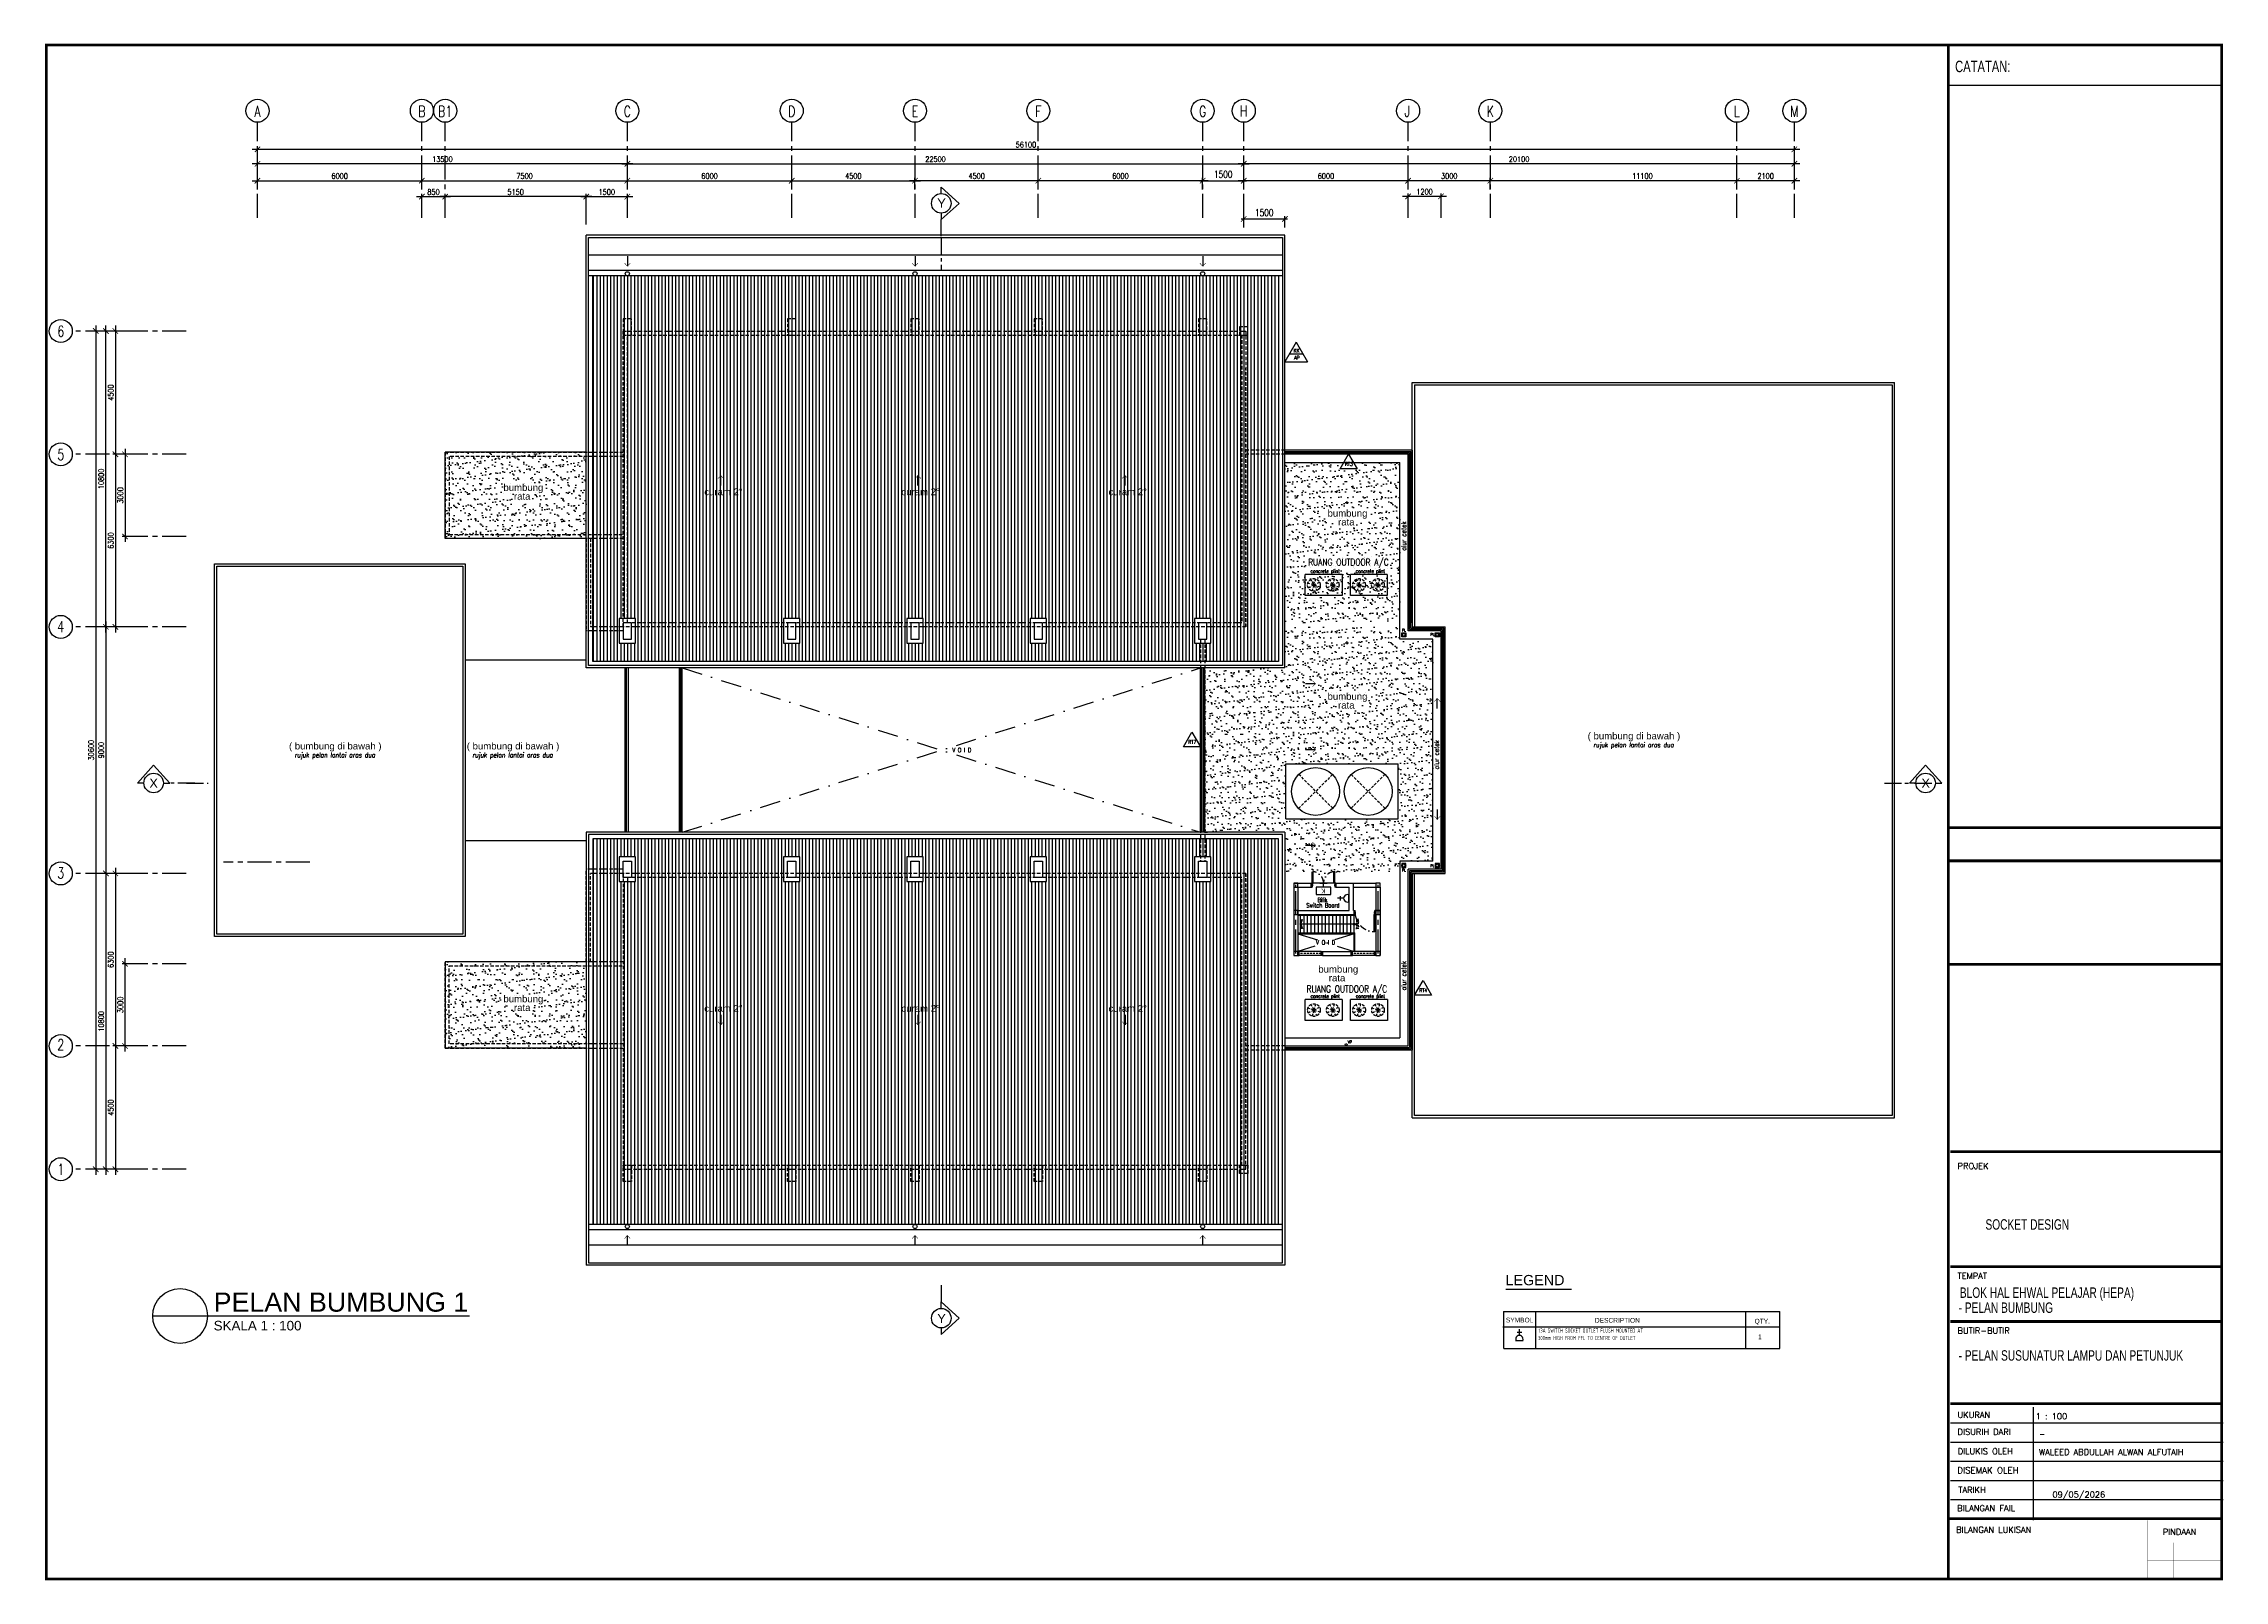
# Model space of a CAD drawing. Header units: inches. Extents: x 353 to 79953, y -36 to 56064.
import ezdxf
from ezdxf.enums import TextEntityAlignment as Align

# ---------------------------------------------------------------- set-up
doc = ezdxf.new("R2010")
doc.units = ezdxf.units.IN
doc.header["$MEASUREMENT"] = 0
for name, pattern in [('CENTER', [2, 1.25, -0.25, 0.25, -0.25]), ('DASHDOT', [1, 0.5, -0.25, 0, -0.25]), ('DASHED2', [0.375, 0.25, -0.125]), ('HIDDEN', [0.375, 0.25, -0.125])]:
    doc.linetypes.add(name, pattern=pattern)
for name, color, linetype in [('A-ARR', 4, 'Continuous'), ('A-BUBLE', 8, 'Continuous'), ('A-BUBLETEXT', 7, 'Continuous'), ('A-COLUMN', 3, 'Continuous'), ('A-DIM100', 4, 'Continuous'), ('A-DOOR', 9, 'Continuous'), ('A-ELEV2', 1, 'Continuous'), ('A-FLR SYM', 13, 'Continuous'), ('A-GRID', 8, 'Continuous'), ('A-HATCH', 8, 'Continuous'), ('A-LINE', 3, 'Continuous'), ('A-NOTE', 2, 'Continuous'), ('A-PITCH', 9, 'Continuous'), ('A-RAIL SYM', 13, 'Continuous'), ('A-RFLINE', 3, 'Continuous'), ('A-ROOMSYM', 3, 'Continuous'), ('A-RWDP', 4, 'Continuous'), ('A-SANI', 4, 'Continuous'), ('A-SCALE', 2, 'Continuous'), ('A-SECLINE', 3, 'CENTER'), ('A-STAIR', 2, 'Continuous'), ('A-STAIRH', 8, 'HIDDEN'), ('A-SUBTITLE', 2, 'Continuous'), ('A-SYM', 8, 'Continuous'), ('A-TXTBOMBA', 7, 'Continuous'), ('A-WALL', 1, 'Continuous'), ('A-WALL BELOW', 4, 'HIDDEN'), ('A-WALL SYM', 13, 'Continuous'), ('A-WIN', 9, 'Continuous'), ('AHT_FITTING', 9, 'Continuous'), ('BORDER', 6, 'Continuous'), ('Dim', 7, 'Continuous'), ('eLAMPU', 7, 'Continuous'), ('ELECT', 6, 'Continuous'), ('elk_LAMPU', 6, 'Continuous'), ('Grid', 8, 'CENTER'), ('LAMPU', 7, 'Continuous'), ('logo', 7, 'Continuous')]:
    doc.layers.add(name, color=color, linetype=linetype)
doc.layers.get('elk_LAMPU').off()
doc.styles.add('arial', font='arial.ttf')
doc.styles.add('ARIAL-DIM', font='arial.ttf', dxfattribs={"height": 700})
doc.styles.add('ARIAL-SPEC', font='arial.ttf', dxfattribs={"height": 200})
doc.styles.add('ARIAL-TAJUK1', font='arial.ttf', dxfattribs={"width": 0.75, "height": 150})
doc.styles.add('ARIAL2', font='arial.ttf', dxfattribs={"height": 200})
doc.styles.add('DIM', font='dim', dxfattribs={"width": 0.75})
doc.styles.add('DIM125', font='romans.shx', dxfattribs={"width": 0.75, "height": 260, "bigfont": '@extfont2.shx'})
doc.styles.add('ROMANS', font='romans.shx', dxfattribs={"width": 0.75, "height": 200})
doc.styles.add('SANSSERIF', font='sanss___.ttf', dxfattribs={"width": 0.75})
doc.styles.add('style1', font='romans.shx', dxfattribs={"height": 750})
doc.styles.add('STYLE2', font='romans.shx', dxfattribs={"width": 0.75, "height": 1000})
doc.dimstyles.new('DIM 100', dxfattribs={"dimtxt": 200, "dimasz": 200, "dimexe": 100, "dimexo": 70, "dimgap": 70, "dimtad": 1, "dimtoh": 1, "dimdec": 0, "dimzin": 0, "dimdsep": 46, "dimtxsty": 'ROMANS', "dimblk": 'ARCHTICK', "dimcen": 0.09, "dimdle": 200, "dimclrd": 4, "dimclre": 4, "dimclrt": 2, "dimadec": 0, "dimazin": 0, "dimtfac": 1, "dimtdec": 0, "dimtmove": 1, "dimatfit": 3, "dimfxl": 1, "dimtzin": 0, "dimarcsym": 0})
doc.dimstyles.new('DIM 125', dxfattribs={"dimtxt": 260, "dimasz": 200, "dimexe": 100, "dimexo": 70, "dimgap": 100, "dimtad": 1, "dimtoh": 1, "dimdec": 0, "dimzin": 0, "dimdsep": 46, "dimtxsty": 'DIM125', "dimblk": 'ARCHTICK', "dimcen": 0.09, "dimdle": 100, "dimclrd": 132, "dimclre": 4, "dimclrt": 50, "dimadec": 0, "dimazin": 0, "dimtfac": 1, "dimtdec": 0, "dimtmove": 1, "dimatfit": 3, "dimfxl": 1, "dimtzin": 0, "dimarcsym": 0})
pattern_1 = [(37.5, (3891.38, -334170.4), (-12.59867, 385.36475), [0, -304, 0, -340, 0, -325]), (7.5, (3891.4, -334170.4), (353.95534, 564.4292), [0, -164, 0, -274, 0, -105]), (327.5, (3645.38, -334170.4), (622.82837, 1.1318), [0, -100, 0, -360, 0, -470]), (317.5, (3645.4, -334170.4), (601.2253, 175.5351), [0, -50, 0, -236, 0, -270])]
pattern_2 = [(90, (-93195.9, -334170.39), (-125, 2e-14), [])]

msp = doc.modelspace()

# ---------------------------------------------------------------- texts
at = {"color": 7, "style": 'SANSSERIF', "width": 0.7}
msp.add_text('CATATAN:', height=417.61, dxfattribs=at).set_placement((70124.4, 55021.7))
at = {"layer": 'A-BUBLETEXT', "color": 3, "style": 'STYLE2', "width": 0.75}
for s, p in [('A', (8159.5, 53392.6)), ('B', (14159.5, 53392.6)), ('B1', (15009.5, 53392.6)), ('C', (21659.5, 53392.6)), ('D', (27659.5, 53392.6)), ('E', (32159.5, 53392.6)), ('F', (36659.5, 53392.6)), ('G', (42659.5, 53392.6)), ('H', (44159.5, 53400.6)), ('J', (50127, 53392.6)), ('K', (53159.5, 53392.6)), ('L', (62159.5, 53392.6)), ('M', (64259.5, 53392.6)), ('6', (979.5, 45362.8)), ('5', (979.5, 40862.8)), ('4', (979.5, 34577.8)), ('3', (979.5, 25587.6)), ('2', (979.5, 19320.9)), ('1', (979.5, 14770.9))]:
    msp.add_text(s, height=400, dxfattribs=at).set_placement(p, align=Align.CENTER)
at = {"layer": 'A-FLR SYM', "color": 8, "style": 'ROMANS', "oblique": 5, "width": 0.75}
for p in [(49904, 37551.1), (51104, 29563.6), (49904, 21501)]:
    msp.add_text('alur cetek', height=180, rotation=90, dxfattribs=at).set_placement(p, align=Align.TOP_LEFT)
at = {"layer": 'A-FLR SYM', "color": 8, "style": 'ROMANS', "width": 0.75}
for p in [(46595.4, 36742.5), (48245.4, 36742.5), (46598.4, 21224.2), (48248.4, 21224.2)]:
    msp.add_text('concrete plint', height=131.25, dxfattribs=at).set_placement(p)
for s, p in [('V O I D', (33867, 30195)), ('Switch Board ', (47097.4, 24528.1)), ('Bilik', (47031.8, 24722.4)), ('V O I D', (47147, 23171.8))]:
    msp.add_text(s, height=157.5, dxfattribs=at).set_placement(p, align=Align.CENTER)
at = {"layer": 'A-FLR SYM', "color": 8, "style": 'ROMANS', "oblique": 5, "width": 0.75}
for p in [(56924, 30555.2), (9519.8, 30187.2), (16009.1, 30187.2)]:
    msp.add_text('rujuk pelan lantai aras dua', height=180, dxfattribs=at).set_placement(p, align=Align.TOP_LEFT)
at = {"layer": 'A-NOTE', "color": 8, "linetype": 'Continuous', "ltscale": 500, "style": 'ROMANS', "width": 0.75}
msp.add_text('TURUN', height=100, rotation=90, dxfattribs=at).set_placement((48356.8, 23729.9))
at = {"layer": 'A-PITCH', "color": 8, "style": 'ARIAL-SPEC'}
for s, p in [('bumbung', (17136.4, 39985.6)), ('curam 2%%D', (24468.3, 39827.7)), ('curam 2%%D', (31664.2, 39827.7)), ('curam 2%%D', (39223.6, 39827.7)), ('rata', (17520.1, 39664.9)), ('bumbung', (47217.1, 39044.7)), ('rata', (47600.7, 38724)), ('bumbung', (47217.1, 32360.2)), ('rata', (47600.7, 32039.6)), ('( bumbung di bawah )', (9308.8, 30547.7)), ('( bumbung di bawah )', (15798.2, 30547.7)), ('( bumbung di bawah )', (56713, 30915.6)), ('bumbung', (46879.9, 22401)), ('rata', (47263.6, 22080.3)), ('bumbung', (17136.4, 21317.5)), ('rata', (17520.1, 20996.8)), ('curam 2%%D', (24468.3, 20969)), ('curam 2%%D', (31664.2, 20969)), ('curam 2%%D', (39223.6, 20969))]:
    msp.add_text(s, height=250, dxfattribs=at).set_placement(p, align=Align.TOP_LEFT)
at = {"layer": 'A-ROOMSYM', "color": 8, "style": 'style1', "width": 0.8}
for p in [(47978, 37008.8), (47920.9, 21425.3)]:
    msp.add_text('RUANG OUTDOOR A/C', height=250, dxfattribs=at).set_placement(p, align=Align.CENTER)
at = {"layer": 'A-SCALE', "color": 8, "style": 'ARIAL-DIM'}
msp.add_text('SKALA 1 : 100', height=350, dxfattribs=at).set_placement((6559.3, 9088.5))
at = {"layer": 'A-SECLINE', "color": 3, "linetype": 'CENTER', "ltscale": 500, "style": 'ARIAL-SPEC'}
for tag, p in [('Y', (32970.8, 50073.4)), ('X', (4211.2, 28896.8)), ('X', (4211.2, 28896.8)), ('X', (68892.7, 28896.8)), ('X', (68892.7, 28896.8))]:
    msp.add_attdef(tag, p, 'T1', height=337.5, dxfattribs=at)
at = {"layer": 'A-SECLINE', "color": 8, "linetype": 'CENTER', "ltscale": 500, "style": 'ARIAL-SPEC'}
msp.add_attdef('Y', (32970.8, 9355.3), 'T1', height=337.5, dxfattribs=at)
at = {"layer": 'A-SUBTITLE', "color": 8, "style": 'ARIAL-TAJUK1'}
msp.add_text('PELAN BUMBUNG 1', height=700, dxfattribs=at).set_placement((6559.3, 9772.7))
at = {"layer": 'A-SYM', "color": 8, "linetype": 'HIDDEN', "ltscale": 500, "style": 'ROMANS', "width": 0.75}
for s, p in [('PL', (49934.8, 34602.6)), ('PL', (50973.4, 34442.7)), ('PL', (49934.8, 25841)), ('PL', (50973.4, 26000.9)), ('VP', (47959.1, 19567.8))]:
    msp.add_text(s, height=100, dxfattribs=at).set_placement(p)
at = {"layer": 'A-TXTBOMBA', "color": 7, "style": 'arial'}
msp.add_text('K', height=164.8, rotation=180, dxfattribs=at).set_placement((47144.9, 25211.2))
at = {"layer": 'A-WALL SYM', "color": 2, "style": 'ROMANS', "width": 0.75}
for s, p in [('KK', (45978.7, 44791.3)), ('AP', (45998.6, 44528.1))]:
    msp.add_text(s, height=135, dxfattribs=at).set_placement(p)
at = {"layer": 'A-WALL SYM', "color": 8, "style": 'ROMANS', "width": 0.75}
for s, p in [('RT3', (47850.6, 40648.1)), ('RT7', (42135.2, 30499.2)), ('RT4', (50568.6, 21438.5))]:
    msp.add_text(s, height=135, dxfattribs=at).set_placement(p)
at = {"layer": 'BORDER', "color": 7, "lineweight": 100, "style": 'SANSSERIF', "width": 0.7}
for s, p in [('SOCKET DESIGN', (71231.7, 12767.2)), ('BLOK HAL EHWAL PELAJAR (HEPA)', (70297, 10278)), ('- PELAN BUMBUNG ', (70251.4, 9730.1)), ('- PELAN SUSUNATUR LAMPU DAN PETUNJUK', (70251.4, 7986))]:
    msp.add_text(s, height=380, dxfattribs=at).set_placement(p)
at = {"layer": 'LAMPU', "style": 'ARIAL2'}
for s, height, p in [('LEGEND', 374.77, (53714.2, 10738.5)), ('SYMBOL', 171.84, (53727.6, 9381.3)), ('DESCRIPTION', 171.838, (56977.9, 9371.4)), ('QTY.', 171.84, (62804.6, 9340.4)), ('1', 171.8, (62933.1, 8769.2))]:
    msp.add_text(s, height=height, dxfattribs=at).set_placement(p)
at = {"layer": 'LAMPU', "color": 7, "linetype": 'Continuous', "style": 'DIM', "width": 0.75}
for s, p in [('300mm HIGH FROM FFL TO CENTRE OF OUTLET', (54900.4, 8737.5)), ('13A SWITCH SOCKET OUTLET FLUSH MOUNTED AT', (54921.8, 9009.4))]:
    msp.add_text(s, height=151.217, dxfattribs=at).set_placement(p)
at = {"layer": 'logo', "color": 7, "style": 'ROMANS'}
for s, height, p in [('PROJEK', 220, (70214.2, 14980)), ('TEMPAT', 220, (70214.2, 10969.1)), ('BUTIR-BUTIR', 220, (70214.2, 8971.6)), ('UKURAN', 220, (70214.2, 5893.9)), ('1 : 100', 220, (73065.1, 5845.1)), ('DISURIH DARI', 220, (70214.2, 5276.1)), ('DILUKIS OLEH', 220, (70218.7, 4567.1)), ('-', 176, (73203.5, 5214.5)), ('DISEMAK OLEH', 230, (70205, 3867.2)), ('WALEED ABDULLAH ALWAN ALFUTAIH', 220, (73185.3, 4538.7)), ('TARIKH', 220, (70241.5, 3154.7)), ('09/05/2026', 220, (73677.2, 2987.1)), ('BILANGAN FAIL', 220, (70202, 2490.7)), ('BILANGAN LUKISAN', 220, (70161.9, 1704.8)), ('PINDAAN', 220, (77703.2, 1625.3))]:
    msp.add_text(s, height=height, dxfattribs=at).set_placement(p)

# ---------------------------------------------------------------- blocks, each defined once
blk = doc.blocks.new('_ArchTick')
at = {"color": 0, "linetype": 'ByBlock', "const_width": 0.15}
blk.add_lwpolyline([(-0.5, -0.5), (0.5, 0.5)], dxfattribs=at)
blk = doc.blocks.new('*D41')
at = {"layer": 'A-DIM100', "color": 4, "lineweight": -2, "transparency": 16777216}
for p, q in [((21459, 51059), (27859, 51059)), ((21659, 50742), (21659, 51159)), ((27659, 50742), (27659, 51159))]:
    blk.add_line(p, q, dxfattribs=at)
at = {"layer": 'DEFPOINTS', "color": 0, "transparency": 16777216}
for p in [(27659, 51059), (21659, 50672), (27659, 50672)]:
    blk.add_point(p, dxfattribs=at)
at = {"layer": 'A-DIM100', "color": 4, "lineweight": -2, "transparency": 16777216, "xscale": 200, "yscale": 200, "zscale": 200, "rotation": 180}
blk.add_blockref('_ArchTick', (21659, 51059), dxfattribs=at)
at = {"layer": 'A-DIM100', "color": 4, "lineweight": -2, "transparency": 16777216, "xscale": 200, "yscale": 200, "zscale": 200}
blk.add_blockref('_ArchTick', (27659, 51059), dxfattribs=at)
at = {"layer": 'A-DIM100', "color": 2, "transparency": 16777216, "insert": (24659, 51229), "char_height": 200, "attachment_point": 5, "style": 'ROMANS'}
blk.add_mtext('6000', dxfattribs=at)
blk = doc.blocks.new('*D42')
at = {"layer": 'A-DIM100', "color": 4, "lineweight": -2, "transparency": 16777216}
for p, q in [((27459, 51059), (32359, 51059)), ((27659, 50742), (27659, 51159)), ((32159, 50742), (32159, 51159))]:
    blk.add_line(p, q, dxfattribs=at)
at = {"layer": 'DEFPOINTS', "color": 0, "transparency": 16777216}
for p in [(32159, 51059), (27659, 50672), (32159, 50672)]:
    blk.add_point(p, dxfattribs=at)
at = {"layer": 'A-DIM100', "color": 4, "lineweight": -2, "transparency": 16777216, "xscale": 200, "yscale": 200, "zscale": 200, "rotation": 180}
blk.add_blockref('_ArchTick', (27659, 51059), dxfattribs=at)
at = {"layer": 'A-DIM100', "color": 4, "lineweight": -2, "transparency": 16777216, "xscale": 200, "yscale": 200, "zscale": 200}
blk.add_blockref('_ArchTick', (32159, 51059), dxfattribs=at)
at = {"layer": 'A-DIM100', "color": 2, "transparency": 16777216, "insert": (29909, 51229), "char_height": 200, "attachment_point": 5, "style": 'ROMANS'}
blk.add_mtext('4500', dxfattribs=at)
blk = doc.blocks.new('*D43')
at = {"layer": 'A-DIM100', "color": 4, "lineweight": -2, "transparency": 16777216}
for p, q in [((36859, 51059), (31959, 51059)), ((32159, 50742), (32159, 51159)), ((36659, 50742), (36659, 51159))]:
    blk.add_line(p, q, dxfattribs=at)
at = {"layer": 'DEFPOINTS', "color": 0, "transparency": 16777216}
for p in [(32159, 51059), (32159, 50672), (36659, 50672)]:
    blk.add_point(p, dxfattribs=at)
at = {"layer": 'A-DIM100', "color": 4, "lineweight": -2, "transparency": 16777216, "xscale": 200, "yscale": 200, "zscale": 200, "rotation": 180}
blk.add_blockref('_ArchTick', (32159, 51059), dxfattribs=at)
at = {"layer": 'A-DIM100', "color": 4, "lineweight": -2, "transparency": 16777216, "xscale": 200, "yscale": 200, "zscale": 200}
blk.add_blockref('_ArchTick', (36659, 51059), dxfattribs=at)
at = {"layer": 'A-DIM100', "color": 2, "transparency": 16777216, "insert": (34409, 51229), "char_height": 200, "attachment_point": 5, "style": 'ROMANS'}
blk.add_mtext('4500', dxfattribs=at)
blk = doc.blocks.new('*D44')
at = {"layer": 'A-DIM100', "color": 4, "lineweight": -2, "transparency": 16777216}
for p, q in [((42859, 51059), (36459, 51059)), ((36659, 50742), (36659, 51159)), ((42659, 50742), (42659, 51159))]:
    blk.add_line(p, q, dxfattribs=at)
at = {"layer": 'DEFPOINTS', "color": 0, "transparency": 16777216}
for p in [(36659, 51059), (36659, 50672), (42659, 50672)]:
    blk.add_point(p, dxfattribs=at)
at = {"layer": 'A-DIM100', "color": 4, "lineweight": -2, "transparency": 16777216, "xscale": 200, "yscale": 200, "zscale": 200, "rotation": 180}
blk.add_blockref('_ArchTick', (36659, 51059), dxfattribs=at)
at = {"layer": 'A-DIM100', "color": 4, "lineweight": -2, "transparency": 16777216, "xscale": 200, "yscale": 200, "zscale": 200}
blk.add_blockref('_ArchTick', (42659, 51059), dxfattribs=at)
at = {"layer": 'A-DIM100', "color": 2, "transparency": 16777216, "insert": (39659, 51229), "char_height": 200, "attachment_point": 5, "style": 'ROMANS'}
blk.add_mtext('6000', dxfattribs=at)
blk = doc.blocks.new('*D45')
at = {"layer": 'DEFPOINTS', "color": 0, "transparency": 16777216}
for p in [(44159, 51059), (42659, 50672), (44159, 50672)]:
    blk.add_point(p, dxfattribs=at)
at = {"layer": 'Dim', "color": 132, "lineweight": -2, "transparency": 16777216}
blk.add_line((42559, 51059), (44259, 51059), dxfattribs=at)
at = {"layer": 'Dim', "color": 4, "lineweight": -2, "transparency": 16777216}
for p, q in [((42659, 50742), (42659, 51159)), ((44159, 50742), (44159, 51159))]:
    blk.add_line(p, q, dxfattribs=at)
at = {"layer": 'Dim', "color": 132, "lineweight": -2, "transparency": 16777216, "xscale": 200, "yscale": 200, "zscale": 200, "rotation": 180}
blk.add_blockref('_ArchTick', (42659, 51059), dxfattribs=at)
at = {"layer": 'Dim', "color": 132, "lineweight": -2, "transparency": 16777216, "xscale": 200, "yscale": 200, "zscale": 200}
blk.add_blockref('_ArchTick', (44159, 51059), dxfattribs=at)
at = {"layer": 'Dim', "color": 50, "transparency": 16777216, "insert": (43409, 51289), "char_height": 260, "attachment_point": 5, "style": 'DIM125'}
blk.add_mtext('1500', dxfattribs=at)
blk = doc.blocks.new('*D46')
at = {"layer": 'A-DIM100', "color": 4, "lineweight": -2, "transparency": 16777216}
for p, q in [((50359, 51059), (43959, 51059)), ((44159, 50742), (44159, 51159)), ((50159, 50742), (50159, 51159))]:
    blk.add_line(p, q, dxfattribs=at)
at = {"layer": 'DEFPOINTS', "color": 0, "transparency": 16777216}
for p in [(44159, 51059), (44159, 50672), (50159, 50672)]:
    blk.add_point(p, dxfattribs=at)
at = {"layer": 'A-DIM100', "color": 4, "lineweight": -2, "transparency": 16777216, "xscale": 200, "yscale": 200, "zscale": 200, "rotation": 180}
blk.add_blockref('_ArchTick', (44159, 51059), dxfattribs=at)
at = {"layer": 'A-DIM100', "color": 4, "lineweight": -2, "transparency": 16777216, "xscale": 200, "yscale": 200, "zscale": 200}
blk.add_blockref('_ArchTick', (50159, 51059), dxfattribs=at)
at = {"layer": 'A-DIM100', "color": 2, "transparency": 16777216, "insert": (47159, 51229), "char_height": 200, "attachment_point": 5, "style": 'ROMANS'}
blk.add_mtext('6000', dxfattribs=at)
blk = doc.blocks.new('*D47')
at = {"layer": 'A-DIM100', "color": 4, "lineweight": -2, "transparency": 16777216}
for p, q in [((53359, 51059), (49959, 51059)), ((50159, 50742), (50159, 51159)), ((53159, 50742), (53159, 51159))]:
    blk.add_line(p, q, dxfattribs=at)
at = {"layer": 'DEFPOINTS', "color": 0, "transparency": 16777216}
for p in [(50159, 51059), (50159, 50672), (53159, 50672)]:
    blk.add_point(p, dxfattribs=at)
at = {"layer": 'A-DIM100', "color": 4, "lineweight": -2, "transparency": 16777216, "xscale": 200, "yscale": 200, "zscale": 200, "rotation": 180}
blk.add_blockref('_ArchTick', (50159, 51059), dxfattribs=at)
at = {"layer": 'A-DIM100', "color": 4, "lineweight": -2, "transparency": 16777216, "xscale": 200, "yscale": 200, "zscale": 200}
blk.add_blockref('_ArchTick', (53159, 51059), dxfattribs=at)
at = {"layer": 'A-DIM100', "color": 2, "transparency": 16777216, "insert": (51659, 51229), "char_height": 200, "attachment_point": 5, "style": 'ROMANS'}
blk.add_mtext('3000', dxfattribs=at)
blk = doc.blocks.new('*D48')
at = {"layer": 'A-DIM100', "color": 4, "lineweight": -2, "transparency": 16777216}
for p, q in [((64459, 51059), (52959, 51059)), ((53159, 50742), (53159, 51159)), ((64259, 50742), (64259, 51159))]:
    blk.add_line(p, q, dxfattribs=at)
at = {"layer": 'DEFPOINTS', "color": 0, "transparency": 16777216}
for p in [(53159, 51059), (53159, 50672), (64259, 50672)]:
    blk.add_point(p, dxfattribs=at)
at = {"layer": 'A-DIM100', "color": 4, "lineweight": -2, "transparency": 16777216, "xscale": 200, "yscale": 200, "zscale": 200, "rotation": 180}
blk.add_blockref('_ArchTick', (53159, 51059), dxfattribs=at)
at = {"layer": 'A-DIM100', "color": 4, "lineweight": -2, "transparency": 16777216, "xscale": 200, "yscale": 200, "zscale": 200}
blk.add_blockref('_ArchTick', (64259, 51059), dxfattribs=at)
at = {"layer": 'A-DIM100', "color": 2, "transparency": 16777216, "insert": (58709, 51229), "char_height": 200, "attachment_point": 5, "style": 'ROMANS'}
blk.add_mtext('11100', dxfattribs=at)
blk = doc.blocks.new('*D49')
at = {"layer": 'A-DIM100', "color": 4, "lineweight": -2, "transparency": 16777216}
for p, q in [((64459, 51059), (61959, 51059)), ((62159, 50742), (62159, 51159)), ((64259, 50742), (64259, 51159))]:
    blk.add_line(p, q, dxfattribs=at)
at = {"layer": 'DEFPOINTS', "color": 0, "transparency": 16777216}
for p in [(62159, 51059), (62159, 50672), (64259, 50672)]:
    blk.add_point(p, dxfattribs=at)
at = {"layer": 'A-DIM100', "color": 4, "lineweight": -2, "transparency": 16777216, "xscale": 200, "yscale": 200, "zscale": 200, "rotation": 180}
blk.add_blockref('_ArchTick', (62159, 51059), dxfattribs=at)
at = {"layer": 'A-DIM100', "color": 4, "lineweight": -2, "transparency": 16777216, "xscale": 200, "yscale": 200, "zscale": 200}
blk.add_blockref('_ArchTick', (64259, 51059), dxfattribs=at)
at = {"layer": 'A-DIM100', "color": 2, "transparency": 16777216, "insert": (63209, 51229), "char_height": 200, "attachment_point": 5, "style": 'ROMANS'}
blk.add_mtext('2100', dxfattribs=at)
blk = doc.blocks.new('*D50')
at = {"layer": 'A-DIM100', "color": 4, "lineweight": -2, "transparency": 16777216}
for p, q in [((7959, 52205), (64459, 52205)), ((8159, 51887), (8159, 52305)), ((64259, 51887), (64259, 52305))]:
    blk.add_line(p, q, dxfattribs=at)
at = {"layer": 'DEFPOINTS', "color": 0, "transparency": 16777216}
for p in [(8159, 51817), (64259, 52205), (64259, 51817)]:
    blk.add_point(p, dxfattribs=at)
at = {"layer": 'A-DIM100', "color": 4, "lineweight": -2, "transparency": 16777216, "xscale": 200, "yscale": 200, "zscale": 200, "rotation": 180}
blk.add_blockref('_ArchTick', (8159, 52205), dxfattribs=at)
at = {"layer": 'A-DIM100', "color": 4, "lineweight": -2, "transparency": 16777216, "xscale": 200, "yscale": 200, "zscale": 200}
blk.add_blockref('_ArchTick', (64259, 52205), dxfattribs=at)
at = {"layer": 'A-DIM100', "color": 2, "transparency": 16777216, "insert": (36209, 52375), "char_height": 200, "attachment_point": 5, "style": 'ROMANS'}
blk.add_mtext('56100', dxfattribs=at)
blk = doc.blocks.new('*D51')
at = {"layer": 'A-DIM100', "color": 4, "lineweight": -2, "transparency": 16777216}
for p, q in [((21659, 51359), (21659, 51776)), ((44159, 51359), (44159, 51776)), ((21459, 51676), (44359, 51676))]:
    blk.add_line(p, q, dxfattribs=at)
at = {"layer": 'DEFPOINTS', "color": 0, "transparency": 16777216}
for p in [(21659, 51289), (44159, 51676), (44159, 51289)]:
    blk.add_point(p, dxfattribs=at)
at = {"layer": 'A-DIM100', "color": 4, "lineweight": -2, "transparency": 16777216, "xscale": 200, "yscale": 200, "zscale": 200, "rotation": 180}
blk.add_blockref('_ArchTick', (21659, 51676), dxfattribs=at)
at = {"layer": 'A-DIM100', "color": 4, "lineweight": -2, "transparency": 16777216, "xscale": 200, "yscale": 200, "zscale": 200}
blk.add_blockref('_ArchTick', (44159, 51676), dxfattribs=at)
at = {"layer": 'A-DIM100', "color": 2, "transparency": 16777216, "insert": (32909, 51846), "char_height": 200, "attachment_point": 5, "style": 'ROMANS'}
blk.add_mtext('22500', dxfattribs=at)
blk = doc.blocks.new('*D52')
at = {"layer": 'A-DIM100', "color": 4, "lineweight": -2, "transparency": 16777216}
for p, q in [((13959, 51059), (21859, 51059)), ((14159, 50742), (14159, 51159)), ((21659, 50742), (21659, 51159))]:
    blk.add_line(p, q, dxfattribs=at)
at = {"layer": 'DEFPOINTS', "color": 0, "transparency": 16777216}
for p in [(21659, 51059), (14159, 50672), (21659, 50672)]:
    blk.add_point(p, dxfattribs=at)
at = {"layer": 'A-DIM100', "color": 4, "lineweight": -2, "transparency": 16777216, "xscale": 200, "yscale": 200, "zscale": 200, "rotation": 180}
blk.add_blockref('_ArchTick', (14159, 51059), dxfattribs=at)
at = {"layer": 'A-DIM100', "color": 4, "lineweight": -2, "transparency": 16777216, "xscale": 200, "yscale": 200, "zscale": 200}
blk.add_blockref('_ArchTick', (21659, 51059), dxfattribs=at)
at = {"layer": 'A-DIM100', "color": 2, "transparency": 16777216, "insert": (17909, 51229), "char_height": 200, "attachment_point": 5, "style": 'ROMANS'}
blk.add_mtext('7500', dxfattribs=at)
blk = doc.blocks.new('*D53')
at = {"layer": 'A-DIM100', "color": 4, "lineweight": -2, "transparency": 16777216}
for p, q in [((7959, 51059), (14359, 51059)), ((8159, 50742), (8159, 51159)), ((14159, 50742), (14159, 51159))]:
    blk.add_line(p, q, dxfattribs=at)
at = {"layer": 'DEFPOINTS', "color": 0, "transparency": 16777216}
for p in [(14159, 51059), (8159, 50672), (14159, 50672)]:
    blk.add_point(p, dxfattribs=at)
at = {"layer": 'A-DIM100', "color": 4, "lineweight": -2, "transparency": 16777216, "xscale": 200, "yscale": 200, "zscale": 200, "rotation": 180}
blk.add_blockref('_ArchTick', (8159, 51059), dxfattribs=at)
at = {"layer": 'A-DIM100', "color": 4, "lineweight": -2, "transparency": 16777216, "xscale": 200, "yscale": 200, "zscale": 200}
blk.add_blockref('_ArchTick', (14159, 51059), dxfattribs=at)
at = {"layer": 'A-DIM100', "color": 2, "transparency": 16777216, "insert": (11159, 51229), "char_height": 200, "attachment_point": 5, "style": 'ROMANS'}
blk.add_mtext('6000', dxfattribs=at)
blk = doc.blocks.new('*D54')
at = {"layer": 'A-DIM100', "color": 4, "lineweight": -2, "transparency": 16777216}
for p, q in [((8159, 51359), (8159, 51776)), ((21659, 51359), (21659, 51776)), ((21859, 51676), (7959, 51676))]:
    blk.add_line(p, q, dxfattribs=at)
at = {"layer": 'DEFPOINTS', "color": 0, "transparency": 16777216}
for p in [(8159, 51676), (8159, 51289), (21659, 51289)]:
    blk.add_point(p, dxfattribs=at)
at = {"layer": 'A-DIM100', "color": 4, "lineweight": -2, "transparency": 16777216, "xscale": 200, "yscale": 200, "zscale": 200, "rotation": 180}
blk.add_blockref('_ArchTick', (8159, 51676), dxfattribs=at)
at = {"layer": 'A-DIM100', "color": 4, "lineweight": -2, "transparency": 16777216, "xscale": 200, "yscale": 200, "zscale": 200}
blk.add_blockref('_ArchTick', (21659, 51676), dxfattribs=at)
at = {"layer": 'A-DIM100', "color": 2, "transparency": 16777216, "insert": (14909, 51846), "char_height": 200, "attachment_point": 5, "style": 'ROMANS'}
blk.add_mtext('13500', dxfattribs=at)
blk = doc.blocks.new('*D55')
at = {"layer": 'A-DIM100', "color": 4, "lineweight": -2, "transparency": 16777216}
for p, q in [((44159, 51359), (44159, 51776)), ((64259, 51359), (64259, 51776)), ((64459, 51676), (43959, 51676))]:
    blk.add_line(p, q, dxfattribs=at)
at = {"layer": 'DEFPOINTS', "color": 0, "transparency": 16777216}
for p in [(44159, 51676), (44159, 51289), (64259, 51289)]:
    blk.add_point(p, dxfattribs=at)
at = {"layer": 'A-DIM100', "color": 4, "lineweight": -2, "transparency": 16777216, "xscale": 200, "yscale": 200, "zscale": 200, "rotation": 180}
blk.add_blockref('_ArchTick', (44159, 51676), dxfattribs=at)
at = {"layer": 'A-DIM100', "color": 4, "lineweight": -2, "transparency": 16777216, "xscale": 200, "yscale": 200, "zscale": 200}
blk.add_blockref('_ArchTick', (64259, 51676), dxfattribs=at)
at = {"layer": 'A-DIM100', "color": 2, "transparency": 16777216, "insert": (54209, 51846), "char_height": 200, "attachment_point": 5, "style": 'ROMANS'}
blk.add_mtext('20100', dxfattribs=at)
blk = doc.blocks.new('*D56')
at = {"layer": 'A-DIM100', "color": 4, "lineweight": -2, "transparency": 16777216}
for p, q in [((3169, 45572), (2524, 45572)), ((2624, 34572), (2624, 45772)), ((3169, 34772), (2524, 34772))]:
    blk.add_line(p, q, dxfattribs=at)
at = {"layer": 'DEFPOINTS', "color": 0, "transparency": 16777216}
for p in [(2624, 45572), (3239, 45572), (3239, 34772)]:
    blk.add_point(p, dxfattribs=at)
at = {"layer": 'A-DIM100', "color": 4, "lineweight": -2, "transparency": 16777216, "xscale": 200, "yscale": 200, "zscale": 200}
for p, rotation in [((2624, 45572), 90), ((2624, 34772), 270)]:
    blk.add_blockref('_ArchTick', p, dxfattribs=dict(at, rotation=rotation))
at = {"layer": 'A-DIM100', "color": 2, "transparency": 16777216, "insert": (2454, 40172), "char_height": 200, "attachment_point": 5, "rotation": 90, "style": 'ROMANS'}
blk.add_mtext('10800', dxfattribs=at)
blk = doc.blocks.new('*D57')
at = {"layer": 'A-DIM100', "color": 4, "lineweight": -2, "transparency": 16777216}
for p, q in [((3519, 45572), (2874, 45572)), ((2974, 45772), (2974, 40872)), ((3519, 41072), (2874, 41072))]:
    blk.add_line(p, q, dxfattribs=at)
at = {"layer": 'DEFPOINTS', "color": 0, "transparency": 16777216}
for p in [(3589, 45572), (2974, 41072), (3589, 41072)]:
    blk.add_point(p, dxfattribs=at)
at = {"layer": 'A-DIM100', "color": 4, "lineweight": -2, "transparency": 16777216, "xscale": 200, "yscale": 200, "zscale": 200}
for p, rotation in [((2974, 45572), 90), ((2974, 41072), 270)]:
    blk.add_blockref('_ArchTick', p, dxfattribs=dict(at, rotation=rotation))
at = {"layer": 'A-DIM100', "color": 2, "transparency": 16777216, "insert": (2804, 43322), "char_height": 200, "attachment_point": 5, "rotation": 90, "style": 'ROMANS'}
blk.add_mtext('4500', dxfattribs=at)
blk = doc.blocks.new('*D58')
at = {"layer": 'A-DIM100', "color": 4, "lineweight": -2, "transparency": 16777216}
for p, q in [((3519, 41072), (2874, 41072)), ((2974, 41272), (2974, 34572)), ((3519, 34772), (2874, 34772))]:
    blk.add_line(p, q, dxfattribs=at)
at = {"layer": 'DEFPOINTS', "color": 0, "transparency": 16777216}
for p in [(3589, 41072), (2974, 34772), (3589, 34772)]:
    blk.add_point(p, dxfattribs=at)
at = {"layer": 'A-DIM100', "color": 4, "lineweight": -2, "transparency": 16777216, "xscale": 200, "yscale": 200, "zscale": 200}
for p, rotation in [((2974, 41072), 90), ((2974, 34772), 270)]:
    blk.add_blockref('_ArchTick', p, dxfattribs=dict(at, rotation=rotation))
at = {"layer": 'A-DIM100', "color": 2, "transparency": 16777216, "insert": (2804, 37922), "char_height": 200, "attachment_point": 5, "rotation": 90, "style": 'ROMANS'}
blk.add_mtext('6300', dxfattribs=at)
blk = doc.blocks.new('*D59')
at = {"layer": 'A-DIM100', "color": 4, "lineweight": -2, "transparency": 16777216}
for p, q in [((3169, 34772), (2524, 34772)), ((2624, 34972), (2624, 25572)), ((3169, 25772), (2524, 25772))]:
    blk.add_line(p, q, dxfattribs=at)
at = {"layer": 'DEFPOINTS', "color": 0, "transparency": 16777216}
for p in [(3239, 34772), (2624, 25772), (3239, 25772)]:
    blk.add_point(p, dxfattribs=at)
at = {"layer": 'A-DIM100', "color": 4, "lineweight": -2, "transparency": 16777216, "xscale": 200, "yscale": 200, "zscale": 200}
for p, rotation in [((2624, 34772), 90), ((2624, 25772), 270)]:
    blk.add_blockref('_ArchTick', p, dxfattribs=dict(at, rotation=rotation))
at = {"layer": 'A-DIM100', "color": 2, "transparency": 16777216, "insert": (2454, 30272), "char_height": 200, "attachment_point": 5, "rotation": 90, "style": 'ROMANS'}
blk.add_mtext('9000', dxfattribs=at)
blk = doc.blocks.new('*D60')
at = {"layer": 'A-DIM100', "color": 4, "lineweight": -2, "transparency": 16777216}
for p, q in [((3519, 25772), (2874, 25772)), ((2974, 25972), (2974, 19272)), ((3519, 19472), (2874, 19472))]:
    blk.add_line(p, q, dxfattribs=at)
at = {"layer": 'DEFPOINTS', "color": 0, "transparency": 16777216}
for p in [(3589, 25772), (2974, 19472), (3589, 19472)]:
    blk.add_point(p, dxfattribs=at)
at = {"layer": 'A-DIM100', "color": 4, "lineweight": -2, "transparency": 16777216, "xscale": 200, "yscale": 200, "zscale": 200}
for p, rotation in [((2974, 25772), 90), ((2974, 19472), 270)]:
    blk.add_blockref('_ArchTick', p, dxfattribs=dict(at, rotation=rotation))
at = {"layer": 'A-DIM100', "color": 2, "transparency": 16777216, "insert": (2804, 22622), "char_height": 200, "attachment_point": 5, "rotation": 90, "style": 'ROMANS'}
blk.add_mtext('6300', dxfattribs=at)
blk = doc.blocks.new('*D61')
at = {"layer": 'A-DIM100', "color": 4, "lineweight": -2, "transparency": 16777216}
for p, q in [((3519, 19472), (2874, 19472)), ((2974, 19672), (2974, 14772)), ((3519, 14972), (2874, 14972))]:
    blk.add_line(p, q, dxfattribs=at)
at = {"layer": 'DEFPOINTS', "color": 0, "transparency": 16777216}
for p in [(3589, 19472), (2974, 14972), (3589, 14972)]:
    blk.add_point(p, dxfattribs=at)
at = {"layer": 'A-DIM100', "color": 4, "lineweight": -2, "transparency": 16777216, "xscale": 200, "yscale": 200, "zscale": 200}
for p, rotation in [((2974, 19472), 90), ((2974, 14972), 270)]:
    blk.add_blockref('_ArchTick', p, dxfattribs=dict(at, rotation=rotation))
at = {"layer": 'A-DIM100', "color": 2, "transparency": 16777216, "insert": (2804, 17222), "char_height": 200, "attachment_point": 5, "rotation": 90, "style": 'ROMANS'}
blk.add_mtext('4500', dxfattribs=at)
blk = doc.blocks.new('*D62')
at = {"layer": 'A-DIM100', "color": 4, "lineweight": -2, "transparency": 16777216}
for p, q in [((3169, 25772), (2524, 25772)), ((2624, 25972), (2624, 14772)), ((3169, 14972), (2524, 14972))]:
    blk.add_line(p, q, dxfattribs=at)
at = {"layer": 'DEFPOINTS', "color": 0, "transparency": 16777216}
for p in [(3239, 25772), (2624, 14972), (3239, 14972)]:
    blk.add_point(p, dxfattribs=at)
at = {"layer": 'A-DIM100', "color": 4, "lineweight": -2, "transparency": 16777216, "xscale": 200, "yscale": 200, "zscale": 200}
for p, rotation in [((2624, 25772), 90), ((2624, 14972), 270)]:
    blk.add_blockref('_ArchTick', p, dxfattribs=dict(at, rotation=rotation))
at = {"layer": 'A-DIM100', "color": 2, "transparency": 16777216, "insert": (2454, 20372), "char_height": 200, "attachment_point": 5, "rotation": 90, "style": 'ROMANS'}
blk.add_mtext('10800', dxfattribs=at)
blk = doc.blocks.new('*D63')
at = {"layer": 'A-DIM100', "color": 4, "lineweight": -2, "transparency": 16777216}
for p, q in [((2803, 45572), (2157, 45572)), ((2257, 45772), (2257, 14772)), ((2803, 14972), (2157, 14972))]:
    blk.add_line(p, q, dxfattribs=at)
at = {"layer": 'DEFPOINTS', "color": 0, "transparency": 16777216}
for p in [(2873, 45572), (2257, 14972), (2873, 14972)]:
    blk.add_point(p, dxfattribs=at)
at = {"layer": 'A-DIM100', "color": 4, "lineweight": -2, "transparency": 16777216, "xscale": 200, "yscale": 200, "zscale": 200}
for p, rotation in [((2257, 45572), 90), ((2257, 14972), 270)]:
    blk.add_blockref('_ArchTick', p, dxfattribs=dict(at, rotation=rotation))
at = {"layer": 'A-DIM100', "color": 2, "transparency": 16777216, "insert": (2087, 30272), "char_height": 200, "attachment_point": 5, "rotation": 90, "style": 'ROMANS'}
blk.add_mtext('30600', dxfattribs=at)
blk = doc.blocks.new('*D64')
at = {"layer": 'A-DIM100', "color": 4, "lineweight": -2, "transparency": 16777216}
for p, q in [((3869, 41072), (3224, 41072)), ((3324, 41272), (3324, 37872)), ((3869, 38072), (3224, 38072))]:
    blk.add_line(p, q, dxfattribs=at)
at = {"layer": 'DEFPOINTS', "color": 0, "transparency": 16777216}
for p in [(3939, 41072), (3324, 38072), (3939, 38072)]:
    blk.add_point(p, dxfattribs=at)
at = {"layer": 'A-DIM100', "color": 4, "lineweight": -2, "transparency": 16777216, "xscale": 200, "yscale": 200, "zscale": 200}
for p, rotation in [((3324, 41072), 90), ((3324, 38072), 270)]:
    blk.add_blockref('_ArchTick', p, dxfattribs=dict(at, rotation=rotation))
at = {"layer": 'A-DIM100', "color": 2, "transparency": 16777216, "insert": (3154, 39572), "char_height": 200, "attachment_point": 5, "rotation": 90, "style": 'ROMANS'}
blk.add_mtext('3000', dxfattribs=at)
blk = doc.blocks.new('*D65')
at = {"layer": 'A-DIM100', "color": 4, "lineweight": -2, "transparency": 16777216}
for p, q in [((3869, 22472), (3224, 22472)), ((3324, 19272), (3324, 22672)), ((3869, 19472), (3224, 19472))]:
    blk.add_line(p, q, dxfattribs=at)
at = {"layer": 'DEFPOINTS', "color": 0, "transparency": 16777216}
for p in [(3324, 22472), (3939, 22472), (3939, 19472)]:
    blk.add_point(p, dxfattribs=at)
at = {"layer": 'A-DIM100', "color": 4, "lineweight": -2, "transparency": 16777216, "xscale": 200, "yscale": 200, "zscale": 200}
for p, rotation in [((3324, 22472), 90), ((3324, 19472), 270)]:
    blk.add_blockref('_ArchTick', p, dxfattribs=dict(at, rotation=rotation))
at = {"layer": 'A-DIM100', "color": 2, "transparency": 16777216, "insert": (3154, 20972), "char_height": 200, "attachment_point": 5, "rotation": 90, "style": 'ROMANS'}
blk.add_mtext('3000', dxfattribs=at)
blk = doc.blocks.new('FALL')
at = {"layer": 'A-RAIL SYM'}
blk.add_line((0, 0), (724, 0), dxfattribs=at)
at = {"layer": 'A-RAIL SYM', "const_width": 35}
for points in [[(724, 0), (500, 214)], [(724, 0), (500, -214)]]:
    blk.add_lwpolyline(points, dxfattribs=at)
blk = doc.blocks.new('*D36')
at = {"layer": 'DEFPOINTS', "color": 0, "transparency": 16777216}
for p in [(45659, 49662), (44159, 49275), (45659, 49275)]:
    blk.add_point(p, dxfattribs=at)
at = {"layer": 'Dim', "color": 132, "lineweight": -2, "transparency": 16777216}
blk.add_line((44059, 49662), (45759, 49662), dxfattribs=at)
at = {"layer": 'Dim', "color": 4, "lineweight": -2, "transparency": 16777216}
for p, q in [((44159, 49345), (44159, 49762)), ((45659, 49345), (45659, 49762))]:
    blk.add_line(p, q, dxfattribs=at)
at = {"layer": 'Dim', "color": 132, "lineweight": -2, "transparency": 16777216, "xscale": 200, "yscale": 200, "zscale": 200, "rotation": 180}
blk.add_blockref('_ArchTick', (44159, 49662), dxfattribs=at)
at = {"layer": 'Dim', "color": 132, "lineweight": -2, "transparency": 16777216, "xscale": 200, "yscale": 200, "zscale": 200}
blk.add_blockref('_ArchTick', (45659, 49662), dxfattribs=at)
at = {"layer": 'Dim', "color": 50, "transparency": 16777216, "insert": (44909, 49892), "char_height": 260, "attachment_point": 5, "style": 'DIM125'}
blk.add_mtext('1500', dxfattribs=at)
blk = doc.blocks.new('*D37')
at = {"layer": 'A-DIM100', "color": 4, "lineweight": -2, "transparency": 16777216}
for p, q in [((19959, 50477), (21859, 50477)), ((20159, 50160), (20159, 50577)), ((21659, 50160), (21659, 50577))]:
    blk.add_line(p, q, dxfattribs=at)
at = {"layer": 'DEFPOINTS', "color": 0, "transparency": 16777216}
for p in [(21659, 50477), (20159, 50090), (21659, 50090)]:
    blk.add_point(p, dxfattribs=at)
at = {"layer": 'A-DIM100', "color": 4, "lineweight": -2, "transparency": 16777216, "xscale": 200, "yscale": 200, "zscale": 200, "rotation": 180}
blk.add_blockref('_ArchTick', (20159, 50477), dxfattribs=at)
at = {"layer": 'A-DIM100', "color": 4, "lineweight": -2, "transparency": 16777216, "xscale": 200, "yscale": 200, "zscale": 200}
blk.add_blockref('_ArchTick', (21659, 50477), dxfattribs=at)
at = {"layer": 'A-DIM100', "color": 2, "transparency": 16777216, "insert": (20909, 50647), "char_height": 200, "attachment_point": 5, "style": 'ROMANS'}
blk.add_mtext('1500', dxfattribs=at)
blk = doc.blocks.new('*D38')
at = {"layer": 'A-DIM100', "color": 4, "lineweight": -2, "transparency": 16777216}
for p, q in [((20359, 50477), (14809, 50477)), ((15009, 50160), (15009, 50577)), ((20159, 49458), (20159, 50577))]:
    blk.add_line(p, q, dxfattribs=at)
at = {"layer": 'DEFPOINTS', "color": 0, "transparency": 16777216}
for p in [(15009, 50477), (15009, 50090), (20159, 49388)]:
    blk.add_point(p, dxfattribs=at)
at = {"layer": 'A-DIM100', "color": 4, "lineweight": -2, "transparency": 16777216, "xscale": 200, "yscale": 200, "zscale": 200, "rotation": 180}
blk.add_blockref('_ArchTick', (15009, 50477), dxfattribs=at)
at = {"layer": 'A-DIM100', "color": 4, "lineweight": -2, "transparency": 16777216, "xscale": 200, "yscale": 200, "zscale": 200}
blk.add_blockref('_ArchTick', (20159, 50477), dxfattribs=at)
at = {"layer": 'A-DIM100', "color": 2, "transparency": 16777216, "insert": (17584, 50647), "char_height": 200, "attachment_point": 5, "style": 'ROMANS'}
blk.add_mtext('5150', dxfattribs=at)
blk = doc.blocks.new('*D39')
at = {"layer": 'A-DIM100', "color": 4, "lineweight": -2, "transparency": 16777216}
for p, q in [((13959, 50477), (15209, 50477)), ((14159, 50160), (14159, 50577)), ((15009, 50160), (15009, 50577))]:
    blk.add_line(p, q, dxfattribs=at)
at = {"layer": 'DEFPOINTS', "color": 0, "transparency": 16777216}
for p in [(15009, 50477), (14159, 50090), (15009, 50090)]:
    blk.add_point(p, dxfattribs=at)
at = {"layer": 'A-DIM100', "color": 4, "lineweight": -2, "transparency": 16777216, "xscale": 200, "yscale": 200, "zscale": 200, "rotation": 180}
blk.add_blockref('_ArchTick', (14159, 50477), dxfattribs=at)
at = {"layer": 'A-DIM100', "color": 4, "lineweight": -2, "transparency": 16777216, "xscale": 200, "yscale": 200, "zscale": 200}
blk.add_blockref('_ArchTick', (15009, 50477), dxfattribs=at)
at = {"layer": 'A-DIM100', "color": 2, "transparency": 16777216, "insert": (14584, 50647), "char_height": 200, "attachment_point": 5, "style": 'ROMANS'}
blk.add_mtext('850', dxfattribs=at)
blk = doc.blocks.new('*D40')
at = {"layer": 'A-DIM100', "color": 4, "lineweight": -2, "transparency": 16777216}
for p, q in [((51559, 50487), (49959, 50487)), ((50159, 50170), (50159, 50587)), ((51359, 50170), (51359, 50587))]:
    blk.add_line(p, q, dxfattribs=at)
at = {"layer": 'DEFPOINTS', "color": 0, "transparency": 16777216}
for p in [(50159, 50487), (50159, 50100), (51359, 50100)]:
    blk.add_point(p, dxfattribs=at)
at = {"layer": 'A-DIM100', "color": 4, "lineweight": -2, "transparency": 16777216, "xscale": 200, "yscale": 200, "zscale": 200, "rotation": 180}
blk.add_blockref('_ArchTick', (50159, 50487), dxfattribs=at)
at = {"layer": 'A-DIM100', "color": 4, "lineweight": -2, "transparency": 16777216, "xscale": 200, "yscale": 200, "zscale": 200}
blk.add_blockref('_ArchTick', (51359, 50487), dxfattribs=at)
at = {"layer": 'A-DIM100', "color": 2, "transparency": 16777216, "insert": (50759, 50657), "char_height": 200, "attachment_point": 5, "style": 'ROMANS'}
blk.add_mtext('1200', dxfattribs=at)
blk = doc.blocks.new('FT2')
at = {"layer": 'A-SANI'}
blk.add_lwpolyline([(150, -150), (150, 0), (0, 0), (0, -150)], close=True, dxfattribs=at)
blk.add_lwpolyline([(66, -124), (66, -136), (84, -136), (84, -124, 10.787298)], format="xyb", close=True, dxfattribs=at)
blk.add_arc((75, -25), 8.84, 354.17751, 185.82249, dxfattribs=at)
blk = doc.blocks.new('SOCKET(in)')
at = {"layer": 'ELECT', "color": 6}
for p, q in [((86605076, -1197967), (86605244, -1197967)), ((86605160, -1198079), (86605160, -1197854)), ((86605024, -1198269), (86605296, -1198269))]:
    blk.add_line(p, q, dxfattribs=at)
blk.add_arc((86605160, -1198216), 136, 336.97635, 203.02365, dxfattribs=at)

# ---------------------------------------------------------------- dimensions: what is measured, and where the dimension line sits
at = {"layer": 'A-DIM100'}
for base, p1, p2, picture, middle in [((64259.5, 52204.5), (8159.5, 51817.5), (64259.5, 51817.5), '*D50', (36209.5, 52374.5)), ((44159.5, 51675.8), (21659.5, 51288.7), (44159.5, 51288.7), '*D51', (32909.5, 51845.8)), ((14159.5, 51058.7), (8159.5, 50671.6), (14159.5, 50671.6), '*D53', (11159.5, 51228.7)), ((21659.5, 51058.7), (14159.5, 50671.6), (21659.5, 50671.6), '*D52', (17909.5, 51228.7)), ((27659.5, 51058.7), (21659.5, 50671.6), (27659.5, 50671.6), '*D41', (24659.5, 51228.7)), ((32159.5, 51058.7), (27659.5, 50671.6), (32159.5, 50671.6), '*D42', (29909.5, 51228.7)), ((15009.5, 50477.1), (14159.5, 50090), (15009.5, 50090), '*D39', (14584.5, 50647.1)), ((21659.5, 50477.1), (20159.5, 50090), (21659.5, 50090), '*D37', (20909.5, 50647.1))]:
    dim = msp.add_linear_dim(base=base, p1=p1, p2=p2, dimstyle='DIM 100', dxfattribs=at)
    dim.commit()
    dim.dimension.update_dxf_attribs({"geometry": picture, "text_midpoint": middle})
for base, p1, p2, angle, picture, middle in [((8159.5, 51675.8), (21659.5, 51288.7), (8159.5, 51288.7), 180, '*D54', (14909.5, 51845.8)), ((44159.5, 51675.8), (64259.5, 51288.7), (44159.5, 51288.7), 180, '*D55', (54209.5, 51845.8)), ((32159.5, 51058.7), (36659.5, 50671.6), (32159.5, 50671.6), 180, '*D43', (34409.5, 51228.7)), ((36659.5, 51058.7), (42659.5, 50671.6), (36659.5, 50671.6), 180, '*D44', (39659.5, 51228.7)), ((44159.5, 51058.7), (50159.5, 50671.6), (44159.5, 50671.6), 180, '*D46', (47159.5, 51228.7)), ((50159.5, 51058.7), (53159.5, 50671.6), (50159.5, 50671.6), 180, '*D47', (51659.5, 51228.7)), ((53159.5, 51058.7), (64259.5, 50671.6), (53159.5, 50671.6), 180, '*D48', (58709.5, 51228.7)), ((62159.5, 51058.7), (64259.5, 50671.6), (62159.5, 50671.6), 180, '*D49', (63209.5, 51228.7)), ((15009.5, 50477.1), (20159.5, 49387.9), (15009.5, 50090), 180, '*D38', (17584.5, 50647.1)), ((2257.4, 14971.8), (2873.1, 45571.8), (2873.1, 14971.8), 90, '*D63', (2087.4, 30271.8)), ((2623.6, 45571.8), (3239.3, 34771.8), (3239.3, 45571.8), 270, '*D56', (2453.6, 40171.8)), ((2973.6, 41071.8), (3589.3, 45571.8), (3589.3, 41071.8), 90, '*D57', (2803.6, 43321.8)), ((2973.6, 34771.8), (3589.3, 41071.8), (3589.3, 34771.8), 90, '*D58', (2803.6, 37921.8)), ((3323.6, 38071.8), (3939.3, 41071.8), (3939.3, 38071.8), 90, '*D64', (3153.6, 39571.8)), ((2623.6, 25771.8), (3239.3, 34771.8), (3239.3, 25771.8), 90, '*D59', (2453.6, 30271.8)), ((2623.6, 14971.8), (3239.3, 25771.8), (3239.3, 14971.8), 90, '*D62', (2453.6, 20371.8)), ((2973.6, 19471.8), (3589.3, 25771.8), (3589.3, 19471.8), 90, '*D60', (2803.6, 22621.8)), ((3323.6, 22471.8), (3939.3, 19471.8), (3939.3, 22471.8), 270, '*D65', (3153.6, 20971.8)), ((2973.6, 14971.8), (3589.3, 19471.8), (3589.3, 14971.8), 90, '*D61', (2803.6, 17221.8))]:
    dim = msp.add_linear_dim(base=base, p1=p1, p2=p2, angle=angle, dimstyle='DIM 100', dxfattribs=at)
    dim.commit()
    dim.dimension.update_dxf_attribs({"geometry": picture, "text_midpoint": middle})
dim = msp.add_linear_dim(base=(50159.5, 50487), p1=(51359.5, 50099.9), p2=(50159.5, 50099.9), angle=180, dimstyle='DIM 100', dxfattribs=at)
dim.commit()
dim.dimension.update_dxf_attribs({"geometry": '*D40', "text_midpoint": (50759.5, 50487), "dimtype": 160})
at = {"layer": 'Dim'}
for base, p1, p2, picture, middle in [((44159.5, 51058.7), (42659.5, 50671.6), (44159.5, 50671.6), '*D45', (43409.5, 51288.7)), ((45659.5, 49662.1), (44159.5, 49275), (45659.5, 49275), '*D36', (44909.5, 49892.1))]:
    dim = msp.add_linear_dim(base=base, p1=p1, p2=p2, dimstyle='DIM 125', dxfattribs=at)
    dim.commit()
    dim.dimension.update_dxf_attribs({"geometry": picture, "text_midpoint": middle})

# ---------------------------------------------------------------- hatches: boundary and pattern name
at = {"layer": 'A-HATCH'}
h = msp.add_hatch(dxfattribs=at)
h.set_pattern_fill('ANSI31', color=8, scale=1000, angle=45)
h.set_pattern_definition(pattern_2)
h.paths.add_polyline_path([(42359.5, 34171.8), (42959.5, 34171.8), (42959.5, 35071.8), (42359.5, 35071.8)], flags=16)
h.paths.add_polyline_path([(36359.5, 34171.8), (36959.5, 34171.8), (36959.5, 35071.8), (36359.5, 35071.8)], flags=16)
h.paths.add_polyline_path([(31859.5, 34171.8), (32459.5, 34171.8), (32459.5, 35071.8), (31859.5, 35071.8)], flags=16)
h.paths.add_polyline_path([(27359.5, 34171.8), (27959.5, 34171.8), (27959.5, 35071.8), (27359.5, 35071.8)], flags=16)
h.paths.add_polyline_path([(21359.5, 34171.8), (21959.5, 34171.8), (21959.5, 35071.8), (21359.5, 35071.8)], flags=16)
edge = h.paths.add_edge_path()
edge.add_line((45574.5, 47586.8), (20244.5, 47586.8))
edge.add_line((45424.5, 47586.8), (45424.5, 33506.8))
edge.add_line((45424.5, 33506.8), (20394.5, 33506.8))
edge.add_line((20394.5, 33506.8), (20394.5, 47586.8))
h = msp.add_hatch(dxfattribs=at)
h.set_pattern_fill('AR-SAND', color=8, scale=200)
h.set_pattern_definition(pattern_1)
h.paths.add_polyline_path([(20159.5, 41146.8), (15009.5, 41146.8), (15009.5, 37996.8), (20159.5, 37996.8)])
h = msp.add_hatch(dxfattribs=at)
h.set_pattern_fill('AR-SAND', color=8, scale=200)
h.set_pattern_definition(pattern_1)
h.paths.add_polyline_path([(45659.5, 40771.8), (45659.5, 40771.8), (50159.5, 40771.8), (50159.5, 40771.8)])
h.paths.add_polyline_path([(45659.5, 40771.8), (45659.5, 36196.8), (49859.5, 36196.8), (49859.5, 40771.8)])
h.paths.add_polyline_path([(49859.5, 34921.8), (49859.5, 36196.8), (45659.5, 36196.8), (45659.5, 34921.8)])
h.paths.add_polyline_path([(47538.6, 38407.8), (48264.7, 38407.8), (48264.7, 38780.5), (47538.6, 38780.5)], flags=16)
h.paths.add_polyline_path([(47136.2, 38640.3), (48754.3, 38640.3), (48754.3, 39125.5), (47136.2, 39125.5)], flags=16)
h = msp.add_hatch(dxfattribs=at)
h.set_pattern_fill('AR-SAND', color=8, scale=200)
h.set_pattern_definition([(37.5, (3891.38, -339289.57), (-12.59867, 385.36475), [0, -304, 0, -340, 0, -325]), (7.5, (3891.4, -339289.57), (353.95534, 564.4292), [0, -164, 0, -274, 0, -105]), (327.5, (3645.38, -339289.57), (622.82837, 1.1318), [0, -100, 0, -360, 0, -470]), (317.5, (3645.4, -339289.57), (601.2253, 175.5351), [0, -50, 0, -236, 0, -270])])
h.paths.add_polyline_path([(50159.5, 34321.8), (49859.5, 34321.8), (49859.5, 34771.8), (45659.5, 34771.8), (45659.5, 33271.8), (42734.5, 33271.8), (42734.5, 29071.9), (50159.5, 29071.9)])
h.paths.add_polyline_path([(51059.5, 34321.8), (50159.5, 34321.8), (50159.5, 29071.9), (51059.5, 29071.9)])
h.paths.add_polyline_path([(51059.5, 29071.9), (50159.5, 29071.9), (50159.5, 26221.8), (51059.5, 26221.8)])
h.paths.add_polyline_path([(50159.5, 29071.9), (42734.5, 29071.9), (42734.5, 27271.8), (45659.5, 27271.8), (45659.5, 25771.8), (49859.5, 25771.8), (49859.5, 26221.8), (50159.5, 26221.8)])
h.paths.add_polyline_path([(45690.9, 29769.4), (49790.9, 29769.4), (49790.9, 27769.4), (45690.9, 27769.4)])
h = msp.add_hatch(dxfattribs=at)
h.set_pattern_fill('ANSI31', color=8, scale=1000, angle=45)
h.set_pattern_definition(pattern_2)
h.paths.add_polyline_path([(42359.5, 26371.8), (42959.5, 26371.8), (42959.5, 25471.8), (42359.5, 25471.8)], flags=16)
h.paths.add_polyline_path([(36359.5, 26371.8), (36959.5, 26371.8), (36959.5, 25471.8), (36359.5, 25471.8)], flags=16)
h.paths.add_polyline_path([(31859.5, 26371.8), (32459.5, 26371.8), (32459.5, 25471.8), (31859.5, 25471.8)], flags=16)
h.paths.add_polyline_path([(27359.5, 26371.8), (27959.5, 26371.8), (27959.5, 25471.8), (27359.5, 25471.8)], flags=16)
h.paths.add_polyline_path([(21359.5, 26371.8), (21959.5, 26371.8), (21959.5, 25471.8), (21359.5, 25471.8)], flags=16)
edge = h.paths.add_edge_path()
edge.add_line((45574.5, 12956.8), (20244.5, 12956.8))
edge.add_line((45424.5, 12956.8), (45424.5, 27036.8))
edge.add_line((45424.5, 27036.8), (20394.5, 27036.8))
edge.add_line((20394.5, 27036.8), (20394.5, 12956.8))
h = msp.add_hatch(dxfattribs=at)
h.set_pattern_fill('AR-SAND', color=8, scale=200)
h.set_pattern_definition(pattern_1)
h.paths.add_polyline_path([(20159.5, 19396.8), (15009.5, 19396.8), (15009.5, 22546.8), (20159.5, 22546.8)])

# ---------------------------------------------------------------- linework, layer by layer
at = {"color": 3}
msp.add_line((69902.7, 54542.1), (79888.6, 54542.1), dxfattribs=at)
at = {"color": 8}
for p, q in [((69902.7, 54542.1), (79888.6, 54542.1)), ((45574.5, 48346.8), (20244.5, 48346.8)), ((45574.5, 47786.8), (20244.5, 47786.8)), ((45659.5, 41171.8), (50259.5, 41171.8)), ((45659.5, 41121.8), (50209.5, 41121.8)), ((50209.5, 34671.8), (50209.5, 41121.8)), ((50259.5, 34721.8), (50259.5, 41171.8)), ((47749.1, 36686.8), (46399.1, 36686.8)), ((46399.1, 35921.8), (46399.1, 36686.8)), ((47749.1, 36686.8), (47749.1, 35921.8)), ((49399.1, 36686.8), (48049.1, 36686.8)), ((48049.1, 35921.8), (48049.1, 36686.8)), ((49399.1, 36686.8), (49399.1, 35921.8)), ((47749.1, 35921.8), (46399.1, 35921.8)), ((49399.1, 35921.8), (48049.1, 35921.8)), ((51409.5, 34671.8), (50209.5, 34671.8)), ((51459.5, 34721.8), (50259.5, 34721.8)), ((51409.5, 25871.8), (51409.5, 34671.8)), ((51459.5, 25821.8), (51459.5, 34721.8)), ((42634.5, 27271.8), (42634.5, 33271.8)), ((42684.5, 27271.8), (42684.5, 33271.8)), ((45690.9, 29769.4), (49790.9, 29769.4)), ((45690.9, 27769.4), (45690.9, 29769.4)), ((49790.9, 27769.4), (49790.9, 29769.4)), ((45690.9, 27769.4), (49790.9, 27769.4)), ((50209.5, 25871.8), (50209.5, 19421.8)), ((51409.5, 25871.8), (50209.5, 25871.8)), ((50259.5, 25821.8), (50259.5, 19371.8)), ((51459.5, 25821.8), (50259.5, 25821.8)), ((47448.5, 25421.8), (46656.5, 25421.8)), ((48159, 25421.8), (48984, 25421.8)), ((48159, 25271.8), (48984, 25271.8)), ((48984, 25271.8), (48984, 24421.8)), ((49134, 25271.8), (49134, 24421.8)), ((47752.1, 21168.5), (46402.1, 21168.5)), ((46402.1, 20403.5), (46402.1, 21168.5)), ((47752.1, 21168.5), (47752.1, 20403.5)), ((49402.1, 21168.5), (48052.1, 21168.5)), ((48052.1, 20403.5), (48052.1, 21168.5)), ((49402.1, 21168.5), (49402.1, 20403.5)), ((47752.1, 20403.5), (46402.1, 20403.5)), ((49402.1, 20403.5), (48052.1, 20403.5)), ((45659.5, 19421.8), (50209.5, 19421.8)), ((45659.5, 19371.8), (50259.5, 19371.8)), ((45574.5, 12956.8), (20244.5, 12956.8)), ((45574.5, 12756.8), (20244.5, 12756.8)), ((45574.5, 12196.8), (20244.5, 12196.8))]:
    msp.add_line(p, q, dxfattribs=at)
msp.add_line((45574.5, 47586.8), (20244.5, 47586.8))
at = {"color": 7}
for p, q in [((69863.3, 27437.7), (79851.4, 27437.7)), ((69863.3, 26230.1), (79851.4, 26230.1)), ((69863.3, 22454.5), (79851.4, 22454.5)), ((69953.4, 5713.8), (79902.7, 5713.8)), ((72976.8, 6292), (72976.8, 2160.9)), ((69953.4, 5013.8), (79902.7, 5013.8)), ((69953.4, 4313.8), (79902.7, 4313.8)), ((69953.4, 3613.8), (79902.7, 3613.8)), ((69953.4, 2913.8), (79902.7, 2913.8))]:
    msp.add_line(p, q, dxfattribs=at)
for points in [[(402.7, 56013.8, 100, 100, 0), (79902.7, 56013.8, 100, 100, 0)], [(453.4, 56013.8, 100, 100, 0), (453.4, 13.8, 100, 100, 0)], [(69879.7, 56013.8, 100, 100, 0), (69879.7, 13.8, 100, 100, 0)], [(79852.1, 56013.8, 100, 100, 0), (79852.1, 13.8, 100, 100, 0)], [(69903.4, 27437.7, 100, 100, 0), (79851.4, 27437.7, 100, 100, 0)], [(69903.4, 26230.1, 100, 100, 0), (79851.4, 26230.1, 100, 100, 0)], [(69903.4, 22454.5, 100, 100, 0), (79851.4, 22454.5, 100, 100, 0)], [(69953.4, 15613.8, 100, 100, 0), (79902.7, 15613.8, 100, 100, 0)], [(69953.4, 11413.8, 100, 100, 0), (79902.7, 11413.8, 100, 100, 0)], [(69953.4, 9413.8, 100, 100, 0), (79902.7, 9413.8, 100, 100, 0)], [(69953.4, 6413.8, 100, 100, 0), (79902.7, 6413.8, 100, 100, 0)], [(77144.3, 1341.7, 10, 10, 0), (79902.7, 1341.7, 10, 10, 0)], [(77144.3, 675.7, 10, 10, 0), (79902.7, 675.7, 10, 10, 0)]]:
    msp.add_lwpolyline(points, format="xyseb", dxfattribs=at)
at = {"color": 8}
for points in [[(20244.5, 48986.8), (45574.5, 48986.8), (45574.5, 33356.8), (20244.5, 33356.8)], [(20244.5, 11556.8), (45574.5, 11556.8), (45574.5, 27186.8), (20244.5, 27186.8)]]:
    msp.add_lwpolyline(points, close=True, dxfattribs=at)
at = {"color": 7}
for points, const_width in [([(69879.7, 2213.8), (79902.7, 2213.8)], 100), ([(77144.3, 2161.8), (77144.3, 13.8)], 10), ([(78090.9, 1341.7), (78090.9, 13.8)], 10), ([(78964.6, 1341.7), (78964.6, 13.8)], 10), ([(402.7, 13.8), (79902.7, 13.8)], 100)]:
    msp.add_lwpolyline(points, dxfattribs=dict(at, const_width=const_width))
at = {"color": 8}
for centre in [(46780.4, 28762.5), (48701.5, 28762.5)]:
    msp.add_circle(centre, 875, dxfattribs=at)
at = {"layer": 'A-ARR', "color": 8}
msp.add_line((48185, 23921.8), (46216.2, 23921.8), dxfattribs=at)
msp.add_circle((48185, 23921.8), 35.3, dxfattribs=at)
at = {"layer": 'A-BUBLE'}
for centre in [(8159.5, 53612.8), (14159.5, 53612.8), (15009.5, 53612.8), (21659.5, 53612.8), (27659.5, 53612.8), (32159.5, 53612.8), (36659.5, 53612.8), (42659.5, 53612.8), (44159.5, 53612.8), (50159.5, 53612.8), (53159.5, 53612.8), (62159.5, 53612.8), (64259.5, 53612.8), (979.5, 45571.8), (979.5, 41071.8), (979.5, 34771.8), (979.5, 25771.8), (979.5, 19471.8), (979.5, 14971.8)]:
    msp.add_circle(centre, 420, dxfattribs=at)
at = {"layer": 'A-COLUMN', "color": 8}
for points in [[(21509.5, 34321.8), (21809.5, 34321.8), (21809.5, 34921.8), (21509.5, 34921.8)], [(27509.5, 34321.8), (27809.5, 34321.8), (27809.5, 34921.8), (27509.5, 34921.8)], [(32009.5, 34321.8), (32309.5, 34321.8), (32309.5, 34921.8), (32009.5, 34921.8)], [(36509.5, 34321.8), (36809.5, 34321.8), (36809.5, 34921.8), (36509.5, 34921.8)], [(42509.5, 34321.8), (42809.5, 34321.8), (42809.5, 34921.8), (42509.5, 34921.8)], [(21509.5, 26221.8), (21809.5, 26221.8), (21809.5, 25621.8), (21509.5, 25621.8)], [(27509.5, 26221.8), (27809.5, 26221.8), (27809.5, 25621.8), (27509.5, 25621.8)], [(32009.5, 26221.8), (32309.5, 26221.8), (32309.5, 25621.8), (32009.5, 25621.8)], [(36509.5, 26221.8), (36809.5, 26221.8), (36809.5, 25621.8), (36509.5, 25621.8)], [(42509.5, 26221.8), (42809.5, 26221.8), (42809.5, 25621.8), (42509.5, 25621.8)]]:
    msp.add_lwpolyline(points, close=True, dxfattribs=at)
at = {"layer": 'A-DOOR', "color": 8}
for p, q in [((46656.5, 25421.8), (46656.5, 25835.1)), ((46656.5, 25835.1), (46694.5, 25835.1)), ((46694.5, 25421.8), (46694.5, 25835.1)), ((47448.5, 25421.8), (47448.5, 25835.1)), ((47486.5, 25835.1), (47448.5, 25835.1)), ((47486.5, 25421.8), (47486.5, 25835.1)), ((46656.5, 25421.8), (46694.5, 25421.8)), ((47486.5, 25421.8), (47448.5, 25421.8)), ((48911, 24271.8), (48911, 23644.9)), ((48949, 24271.8), (48911, 24271.8)), ((48949, 24271.8), (48949, 23644.9)), ((48949, 23644.9), (48911, 23644.9))]:
    msp.add_line(p, q, dxfattribs=at)
at = {"layer": 'A-DOOR', "color": 8, "linetype": 'Continuous'}
for p, q in [((46621.5, 25421.8), (46621.5, 25271.8)), ((46621.5, 25271.8), (46621.5, 25421.8)), ((46621.5, 25421.8), (46621.5, 25271.8)), ((46621.5, 25421.8), (46656.5, 25421.8)), ((46621.5, 25421.8), (46621.5, 25271.8)), ((46621.5, 25271.8), (46621.5, 25421.8)), ((46621.5, 25421.8), (46621.5, 25271.8)), ((46621.5, 25271.8), (46621.5, 25421.8)), ((46621.5, 25421.8), (46621.5, 25271.8)), ((46621.5, 25271.8), (46656.5, 25271.8)), ((46656.5, 25421.8), (46656.5, 25371.8)), ((46656.5, 25371.8), (46671.5, 25371.8)), ((46656.5, 25321.8), (46671.5, 25321.8)), ((46656.5, 25321.8), (46656.5, 25271.8)), ((46671.5, 25371.8), (46671.5, 25321.8)), ((47486.5, 25371.8), (47471.5, 25371.8)), ((47471.5, 25371.8), (47471.5, 25321.8)), ((47486.5, 25321.8), (47471.5, 25321.8)), ((47521.5, 25421.8), (47486.5, 25421.8)), ((47486.5, 25421.8), (47486.5, 25371.8)), ((47486.5, 25321.8), (47486.5, 25271.8)), ((47521.5, 25271.8), (47486.5, 25271.8)), ((47521.5, 25271.8), (47521.5, 25421.8)), ((47521.5, 25421.8), (47521.5, 25271.8)), ((47521.5, 25421.8), (47521.5, 25271.8)), ((47521.5, 25271.8), (47521.5, 25421.8)), ((47521.5, 25421.8), (47521.5, 25271.8)), ((47521.5, 25271.8), (47521.5, 25421.8)), ((47521.5, 25421.8), (47521.5, 25271.8)), ((48185, 24271.8), (48185, 24421.8)), ((48185, 24421.8), (48185, 24271.8)), ((48185, 24271.8), (48185, 24421.8)), ((48185, 24421.8), (48220, 24421.8)), ((48185, 24271.8), (48185, 24421.8)), ((48185, 24421.8), (48185, 24271.8)), ((48185, 24271.8), (48185, 24421.8)), ((48185, 24421.8), (48185, 24271.8)), ((48185, 24271.8), (48185, 24421.8)), ((48185, 24271.8), (48220, 24271.8)), ((48220, 24371.8), (48220, 24421.8)), ((48220, 24371.8), (48235, 24371.8)), ((48220, 24321.8), (48235, 24321.8)), ((48220, 24271.8), (48220, 24321.8)), ((48235, 24321.8), (48235, 24371.8)), ((48949, 24371.8), (48934, 24371.8)), ((48934, 24321.8), (48934, 24371.8)), ((48949, 24321.8), (48934, 24321.8)), ((48949, 24371.8), (48949, 24421.8)), ((48984, 24421.8), (48949, 24421.8)), ((48949, 24271.8), (48949, 24321.8)), ((48984, 24271.8), (48949, 24271.8)), ((48984, 24421.8), (48984, 24271.8)), ((48984, 24271.8), (48984, 24421.8)), ((48984, 24271.8), (48984, 24421.8)), ((48984, 24421.8), (48984, 24271.8)), ((48984, 24271.8), (48984, 24421.8)), ((48984, 24421.8), (48984, 24271.8)), ((48984, 24271.8), (48984, 24421.8))]:
    msp.add_line(p, q, dxfattribs=at)
at = {"layer": 'A-DOOR', "color": 8, "linetype": 'DASHDOT', "ltscale": 500}
for centre, radius, start, end in [((46656.5, 25421.8), 415, 0, 84.74628), ((47486.5, 25421.8), 415, 95.25372, 180), ((48942.6, 24368.2), 724, 183.647382, 267.499852)]:
    msp.add_arc(centre, radius, start, end, dxfattribs=at)
at = {"layer": 'A-ELEV2', "color": 8}
msp.add_line((50159.5, 19471.8), (50159.5, 25921.8), dxfattribs=at)
at = {"layer": 'A-GRID', "color": 8, "linetype": 'DASHDOT', "ltscale": 1500}
for p, q in [((23659.5, 33271.8), (42584.5, 27271.8)), ((23659.5, 27271.8), (42584.5, 33271.8)), ((48185, 23571.8), (46134, 22921.8)), ((46134, 23571.8), (48185, 22921.8))]:
    msp.add_line(p, q, dxfattribs=at)
at = {"layer": 'A-HATCH', "color": 8}
for p, q in [((50309.5, 34921.8), (50309.5, 43696.8)), ((50309.5, 43696.8), (67909.5, 43696.8)), ((50394.5, 43611.8), (67824.5, 43611.8)), ((50394.5, 43611.8), (50394.5, 34771.8)), ((67824.5, 43611.8), (67824.5, 16931.8)), ((45659.5, 40771.8), (49859.5, 40771.8)), ((49859.5, 34321.8), (49859.5, 40771.8)), ((6584.5, 37071.8), (15734.5, 37071.8)), ((15734.5, 37071.8), (15734.5, 23471.8)), ((51059.5, 34321.8), (49859.5, 34321.8)), ((51059.5, 26221.8), (51059.5, 34321.8)), ((15734.5, 33571.8), (20159.5, 33571.8)), ((21584.5, 27271.8), (21584.5, 33271.8)), ((21634.5, 27271.8), (21634.5, 33271.8)), ((21684.5, 33271.8), (21684.5, 27271.8)), ((23559.5, 27271.8), (23559.5, 33271.8)), ((23609.5, 27271.8), (23609.5, 33271.8)), ((23659.5, 27271.8), (23659.5, 33271.8)), ((15734.5, 26971.8), (20159.5, 26971.8)), ((51059.5, 26221.8), (49859.5, 26221.8)), ((49859.5, 26221.8), (49859.5, 19771.8)), ((50309.5, 16846.8), (50309.5, 25621.8)), ((50394.5, 16931.8), (50394.5, 25771.8)), ((15734.5, 23471.8), (6584.5, 23471.8)), ((45659.5, 19771.8), (49859.5, 19771.8)), ((50309.5, 16846.8), (67909.5, 16846.8)), ((67824.5, 16931.8), (50394.5, 16931.8))]:
    msp.add_line(p, q, dxfattribs=at)
at = {"layer": 'A-HATCH'}
for p, q in [((67909.5, 16846.8), (67909.5, 43696.8)), ((6584.5, 23471.8), (6584.5, 37071.8))]:
    msp.add_line(p, q, dxfattribs=at)
at = {"layer": 'A-HATCH', "color": 8}
msp.add_lwpolyline([(6669.5, 36986.8), (15649.5, 36986.8), (15649.5, 23556.8), (6669.5, 23556.8)], close=True, dxfattribs=at)
at = {"layer": 'A-LINE', "color": 8}
msp.add_line((4334.8, 9616.3), (15899.6, 9616.3), dxfattribs=at)
at = {"layer": 'A-LINE'}
msp.add_circle((5334.8, 9616.3), 1000, dxfattribs=at)
at = {"layer": 'A-NOTE', "color": 8, "linetype": 'Continuous', "ltscale": 500}
for p, q in [((46216.2, 23921.8), (46272.6, 24087.3)), ((46216.2, 23921.8), (46272.6, 23756.3)), ((46245.1, 23921.8), (46301.4, 24087.3)), ((46245.1, 23921.8), (46301.4, 23756.3)), ((46272.6, 24087.3), (46301.4, 24087.3)), ((46301.4, 23756.3), (46272.6, 23756.3))]:
    msp.add_line(p, q, dxfattribs=at)
at = {"layer": 'A-RFLINE', "color": 8}
for p, q in [((20159.5, 33271.8), (20159.5, 49071.8)), ((45659.5, 49071.8), (20159.5, 49071.8)), ((45659.5, 33271.8), (45659.5, 49071.8)), ((20159.5, 41146.8), (15009.5, 41146.8)), ((15009.5, 37996.8), (15009.5, 41146.8)), ((20159.5, 37996.8), (15009.5, 37996.8)), ((45659.5, 33271.8), (20159.5, 33271.8)), ((20159.5, 27271.8), (20159.5, 11471.8)), ((45659.5, 27271.8), (20159.5, 27271.8)), ((45659.5, 27271.8), (45659.5, 11471.8)), ((20159.5, 22546.8), (15009.5, 22546.8)), ((15009.5, 22546.8), (15009.5, 19396.8)), ((20159.5, 19396.8), (15009.5, 19396.8)), ((45659.5, 11471.8), (20159.5, 11471.8))]:
    msp.add_line(p, q, dxfattribs=at)
for points in [[(45424.5, 47586.8), (45424.5, 33506.8), (20394.5, 33506.8), (20394.5, 47586.8)], [(45424.5, 12956.8), (45424.5, 27036.8), (20394.5, 27036.8), (20394.5, 12956.8)]]:
    msp.add_lwpolyline(points, dxfattribs=at)
for points in [[(21359.5, 34171.8), (21959.5, 34171.8), (21959.5, 35071.8), (21359.5, 35071.8)], [(27359.5, 34171.8), (27959.5, 34171.8), (27959.5, 35071.8), (27359.5, 35071.8)], [(31859.5, 34171.8), (32459.5, 34171.8), (32459.5, 35071.8), (31859.5, 35071.8)], [(36359.5, 34171.8), (36959.5, 34171.8), (36959.5, 35071.8), (36359.5, 35071.8)], [(42359.5, 34171.8), (42959.5, 34171.8), (42959.5, 35071.8), (42359.5, 35071.8)], [(21359.5, 25471.8), (21959.5, 25471.8), (21959.5, 26371.8), (21359.5, 26371.8)], [(27359.5, 25471.8), (27959.5, 25471.8), (27959.5, 26371.8), (27359.5, 26371.8)], [(31859.5, 25471.8), (32459.5, 25471.8), (32459.5, 26371.8), (31859.5, 26371.8)], [(36359.5, 25471.8), (36959.5, 25471.8), (36959.5, 26371.8), (36359.5, 26371.8)], [(42359.5, 25471.8), (42959.5, 25471.8), (42959.5, 26371.8), (42359.5, 26371.8)]]:
    msp.add_lwpolyline(points, close=True, dxfattribs=at)
at = {"layer": 'A-RWDP'}
for centre in [(21659.5, 47661.8), (32159.5, 47661.8), (42659.5, 47661.8)]:
    msp.add_circle(centre, 75, dxfattribs=at)
at = {"layer": 'A-RWDP', "color": 8}
for centre, radius in [((49999.3, 34483.1), 75), ((51224.7, 34483.1), 75), ((49999.3, 26060.6), 75), ((51224.7, 26060.6), 75), ((47893.6, 19518.2), 37.5), ((21659.5, 12881.8), 75), ((32159.5, 12881.8), 75), ((42659.5, 12881.8), 75)]:
    msp.add_circle(centre, radius, dxfattribs=at)
at = {"layer": 'A-SECLINE', "color": 3, "linetype": 'Continuous', "ltscale": 500}
for p, q in [((33775.6, 50232.8), (33118.5, 50826.9)), ((33118.5, 50590.1), (33118.5, 50826.9)), ((33775.6, 50232.8), (33118.5, 49638.8)), ((4368, 29729), (3773.9, 29071.9)), ((4368, 29729), (3773.9, 29071.9)), ((4368, 29729), (4962, 29071.9)), ((4368, 29729), (4962, 29071.9)), ((69048.2, 29729), (68454.2, 29071.9)), ((69048.2, 29729), (69642.3, 29071.9)), ((69048.2, 29729), (69642.3, 29071.9)), ((4010.7, 29071.9), (3773.9, 29071.9)), ((4010.7, 29071.9), (3773.9, 29071.9)), ((69405.5, 29071.9), (69642.3, 29071.9)), ((69405.5, 29071.9), (69642.3, 29071.9))]:
    msp.add_line(p, q, dxfattribs=at)
at = {"layer": 'A-SECLINE', "color": 3, "linetype": 'CENTER', "ltscale": 500}
for p, q in [((33118.5, 49875.5), (33118.5, 49638.8)), ((33118.5, 49031.4), (33118.5, 49638.8)), ((33118.5, 48986.8), (33118.5, 47799)), ((4725.3, 29071.9), (4962, 29071.9)), ((4725.3, 29071.9), (4962, 29071.9)), ((5873.1, 29071.9), (4962, 29071.9)), ((5873.1, 29071.9), (4962, 29071.9)), ((5569.4, 29071.9), (6354.5, 29071.9)), ((5569.4, 29071.9), (6354.5, 29071.9)), ((67543.1, 29071.9), (68454.2, 29071.9)), ((68690.9, 29071.9), (68454.2, 29071.9)), ((68647.3, 29071.9), (69558.4, 29071.9))]:
    msp.add_line(p, q, dxfattribs=at)
at = {"layer": 'A-SECLINE', "color": 8, "linetype": 'CENTER', "ltscale": 500}
for p in [(33118.5, 10736.1), (33118.5, 9892)]:
    msp.add_line(p, (33118.5, 10128.8), dxfattribs=at)
at = {"layer": 'A-SECLINE', "color": 8, "linetype": 'Continuous', "ltscale": 500}
for p, q in [((33775.6, 9534.7), (33118.5, 10128.8)), ((33775.6, 9534.7), (33118.5, 8940.6)), ((33118.5, 9177.4), (33118.5, 8940.6))]:
    msp.add_line(p, q, dxfattribs=at)
at = {"layer": 'A-SECLINE', "color": 3, "linetype": 'Continuous', "ltscale": 500}
for centre in [(33118.5, 50232.8), (4368, 29071.9), (4368, 29071.9), (69048.2, 29071.9), (69048.2, 29071.9)]:
    msp.add_circle(centre, 357.3, dxfattribs=at)
at = {"layer": 'A-SECLINE', "color": 8, "linetype": 'Continuous', "ltscale": 500}
msp.add_circle((33118.5, 9534.7), 357.3, dxfattribs=at)
at = {"layer": 'A-STAIR', "color": 8}
for p, q in [((46134, 24246.8), (48184, 24246.8)), ((46216.2, 24246.8), (46216.2, 23596.8)), ((46347.5, 24246.8), (46347.5, 23596.8)), ((46478.7, 24246.8), (46478.7, 23596.8)), ((46610, 24246.8), (46610, 23596.8)), ((46741.2, 24246.8), (46741.2, 23596.8)), ((46872.5, 24246.8), (46872.5, 23596.8)), ((47003.7, 24246.8), (47003.7, 23596.8)), ((47135, 24246.8), (47135, 23596.8)), ((47266.2, 24246.8), (47266.2, 23596.8)), ((47397.5, 24246.8), (47397.5, 23596.8)), ((47528.7, 24246.8), (47528.7, 23596.8)), ((47660, 24246.8), (47660, 23596.8)), ((47791.2, 24246.8), (47791.2, 23596.8)), ((47922.5, 24246.8), (47922.5, 23596.8)), ((48053.7, 24246.8), (48053.7, 23596.8)), ((48185, 23596.8), (48185, 24271.8)), ((46134, 23596.8), (48210, 23596.8)), ((46134, 23596.8), (48184, 23596.8)), ((46134, 23571.8), (48185, 23571.8)), ((48185, 22921.8), (48185, 23571.8)), ((48210, 22921.8), (48210, 23596.8))]:
    msp.add_line(p, q, dxfattribs=at)
at = {"layer": 'A-STAIRH', "color": 8, "linetype": 'DASHED2', "ltscale": 400}
for p, q in [((46717.8, 36302.2), (46497.3, 36369.7)), ((46717.8, 36302.2), (46514.1, 36194.2)), ((46717.8, 36302.2), (46611.6, 36506.9)), ((46717.8, 36302.2), (46650.4, 36081.7)), ((46717.8, 36302.2), (46785.3, 36522.8)), ((46717.8, 36302.2), (46925.9, 36401.7)), ((46717.8, 36302.2), (46938.4, 36234.8)), ((46717.8, 36302.2), (46823.2, 36097.1)), ((47405.6, 36302.2), (47185, 36369.7)), ((47405.6, 36302.2), (47201.8, 36194.2)), ((47405.6, 36302.2), (47299.3, 36506.9)), ((47405.6, 36302.2), (47338.1, 36081.7)), ((47405.6, 36302.2), (47473, 36522.8)), ((47405.6, 36302.2), (47613.7, 36401.7)), ((47405.6, 36302.2), (47626.1, 36234.8)), ((47405.6, 36302.2), (47510.9, 36097.1)), ((48367.8, 36302.2), (48147.3, 36369.7)), ((48367.8, 36302.2), (48164.1, 36194.2)), ((48367.8, 36302.2), (48261.6, 36506.9)), ((48367.8, 36302.2), (48300.4, 36081.7)), ((48367.8, 36302.2), (48435.3, 36522.8)), ((48367.8, 36302.2), (48575.9, 36401.7)), ((48367.8, 36302.2), (48588.4, 36234.8)), ((48367.8, 36302.2), (48473.2, 36097.1)), ((49055.6, 36302.2), (48835, 36369.7)), ((49055.6, 36302.2), (48851.8, 36194.2)), ((49055.6, 36302.2), (48949.3, 36506.9)), ((49055.6, 36302.2), (48988.1, 36081.7)), ((49055.6, 36302.2), (49123, 36522.8)), ((49055.6, 36302.2), (49263.7, 36401.7)), ((49055.6, 36302.2), (49276.1, 36234.8)), ((49055.6, 36302.2), (49160.9, 36097.1)), ((47399.1, 29381.2), (46161.7, 28143.8)), ((47405.9, 28150.7), (46168.6, 29388.1)), ((48075.9, 28150.7), (49313.3, 29388.1)), ((48082.7, 29381.2), (49320.2, 28143.8)), ((46720.8, 20783.9), (46500.3, 20851.4)), ((46720.8, 20783.9), (46517.1, 20675.9)), ((46720.8, 20783.9), (46614.6, 20988.6)), ((46720.8, 20783.9), (46653.4, 20563.4)), ((46720.8, 20783.9), (46788.3, 21004.5)), ((46720.8, 20783.9), (46928.9, 20883.3)), ((46720.8, 20783.9), (46941.4, 20716.5)), ((46720.8, 20783.9), (46826.2, 20578.8)), ((47408.6, 20783.9), (47188, 20851.4)), ((47408.6, 20783.9), (47204.8, 20675.9)), ((47408.6, 20783.9), (47302.3, 20988.6)), ((47408.6, 20783.9), (47341.1, 20563.4)), ((47408.6, 20783.9), (47476, 21004.5)), ((47408.6, 20783.9), (47616.7, 20883.3)), ((47408.6, 20783.9), (47629.1, 20716.5)), ((47408.6, 20783.9), (47513.9, 20578.8)), ((48370.8, 20783.9), (48150.3, 20851.4)), ((48370.8, 20783.9), (48167.1, 20675.9)), ((48370.8, 20783.9), (48264.6, 20988.6)), ((48370.8, 20783.9), (48303.4, 20563.4)), ((48370.8, 20783.9), (48438.3, 21004.5)), ((48370.8, 20783.9), (48578.9, 20883.3)), ((48370.8, 20783.9), (48591.4, 20716.5)), ((48370.8, 20783.9), (48476.2, 20578.8)), ((49058.6, 20783.9), (48838, 20851.4)), ((49058.6, 20783.9), (48854.8, 20675.9)), ((49058.6, 20783.9), (48952.3, 20988.6)), ((49058.6, 20783.9), (48991.1, 20563.4)), ((49058.6, 20783.9), (49126, 21004.5)), ((49058.6, 20783.9), (49266.7, 20883.3)), ((49058.6, 20783.9), (49279.1, 20716.5)), ((49058.6, 20783.9), (49163.9, 20578.8))]:
    msp.add_line(p, q, dxfattribs=at)
for centre in [(46717.8, 36302.2), (47405.6, 36302.2), (48367.8, 36302.2), (49055.6, 36302.2), (46720.8, 20783.9), (47408.6, 20783.9), (48370.8, 20783.9), (49058.6, 20783.9)]:
    msp.add_circle(centre, 230.6, dxfattribs=at)
at = {"layer": 'A-TXTBOMBA', "color": 7}
msp.add_lwpolyline([(46799.5, 25001.2), (47336, 25001.2), (47336, 25271.5), (46799.5, 25271.5)], close=True, dxfattribs=at)
at = {"layer": 'A-WALL', "color": 8, "linetype": 'Continuous', "ltscale": 900}
for p, q in [((50309.5, 41221.8), (45659.5, 41221.8)), ((50159.5, 41071.8), (45659.5, 41071.8)), ((46134, 22771.8), (46134, 22921.8)), ((46134, 22921.8), (46134, 22771.8)), ((46134, 22771.8), (46134, 22921.8)), ((47034, 22921.8), (48084, 22921.8)), ((47034, 22921.8), (47034, 22771.8)), ((47034, 22771.8), (47034, 22921.8)), ((47034, 22771.8), (48084, 22771.8)), ((48084, 22771.8), (48084, 22921.8)), ((48084, 22921.8), (48084, 22771.8)), ((48084, 22771.8), (48084, 22921.8)), ((48984, 22921.8), (48984, 22771.8)), ((48984, 22771.8), (48984, 22921.8))]:
    msp.add_line(p, q, dxfattribs=at)
at = {"layer": 'A-WALL', "color": 8}
for p, q in [((50159.5, 34621.8), (50159.5, 41071.8)), ((50309.5, 41221.8), (50309.5, 34771.8)), ((51359.5, 34621.8), (50159.5, 34621.8)), ((50309.5, 34771.8), (51509.5, 34771.8)), ((51359.5, 25921.8), (51359.5, 34621.8)), ((51509.5, 25771.8), (51509.5, 34771.8)), ((42584.5, 27271.8), (42584.5, 33271.8)), ((42734.5, 27271.8), (42734.5, 33271.8)), ((51359.5, 25921.8), (50159.5, 25921.8)), ((50309.5, 25771.8), (50309.5, 19321.8)), ((50309.5, 25771.8), (51509.5, 25771.8)), ((45984, 25421.8), (46621.5, 25421.8)), ((45984, 25421.8), (45984, 22771.8)), ((46134, 25271.8), (46621.5, 25271.8)), ((46134, 25271.8), (46134, 22921.8)), ((46621.5, 25271.8), (46621.5, 25421.8)), ((46621.5, 25271.8), (46621.5, 25421.8)), ((46646.5, 25421.8), (46671.5, 25421.8)), ((47521.5, 25421.8), (48159, 25421.8)), ((47521.5, 25421.8), (47546.5, 25421.8)), ((47521.5, 25271.8), (47521.5, 25421.8)), ((47521.5, 25271.8), (47521.5, 25421.8)), ((47521.5, 25271.8), (48009, 25271.8)), ((47521.5, 25271.8), (47546.5, 25271.8)), ((48009, 24421.8), (48009, 25271.8)), ((48159, 24421.8), (48159, 25421.8)), ((46134, 24421.8), (48009, 24421.8)), ((46134, 24271.8), (48185, 24271.8)), ((48159, 24421.8), (48185, 24421.8)), ((48984, 24421.8), (49134, 24421.8)), ((48984, 24271.8), (48984, 22921.8)), ((49134, 24421.8), (49134, 22771.8)), ((47034, 22771.8), (47034, 22921.8)), ((48984, 22771.8), (48984, 22921.8)), ((45659.5, 19471.8), (50159.5, 19471.8)), ((50309.5, 19321.8), (45659.5, 19321.8))]:
    msp.add_line(p, q, dxfattribs=at)
for points in [[(46134, 25421.8), (45984, 25421.8), (45984, 25271.8), (46134, 25271.8)], [(49134, 25421.8), (48984, 25421.8), (48984, 25271.8), (49134, 25271.8)], [(46134, 24421.8), (45984, 24421.8), (45984, 24271.8), (46134, 24271.8)], [(49134, 24421.8), (48984, 24421.8), (48984, 24271.8), (49134, 24271.8)], [(46134, 22921.8), (45984, 22921.8), (45984, 22771.8), (46134, 22771.8)], [(49134, 22921.8), (48984, 22921.8), (48984, 22771.8), (49134, 22771.8)]]:
    msp.add_lwpolyline(points, close=True, dxfattribs=at)
at = {"layer": 'A-WALL BELOW', "color": 8, "ltscale": 500}
for p, q in [((44234.5, 34771.8), (44234.5, 44221.8)), ((15009.5, 41146.8), (21509.5, 41146.8)), ((15009.5, 41146.8), (15009.5, 37996.8)), ((21509.5, 40996.8), (15159.5, 40996.8)), ((15159.5, 40996.8), (15159.5, 38146.8)), ((45659.5, 41221.8), (44234.5, 41221.8)), ((45659.5, 41071.8), (44234.5, 41071.8)), ((21509.5, 37996.8), (15009.5, 37996.8)), ((15159.5, 38146.8), (21509.5, 38146.8)), ((20159.5, 37996.8), (20159.5, 34621.8)), ((20309.5, 37996.8), (20309.5, 34771.8)), ((21509.5, 34621.8), (20159.5, 34621.8)), ((21509.5, 34771.8), (20309.5, 34771.8)), ((42584.5, 34321.8), (42584.5, 26221.8)), ((42734.5, 34321.8), (42734.5, 26221.8)), ((20159.5, 22546.8), (20159.5, 25921.8)), ((21509.5, 25921.8), (20159.5, 25921.8)), ((20309.5, 22546.8), (20309.5, 25771.8)), ((21509.5, 25771.8), (20309.5, 25771.8)), ((44234.5, 25771.8), (44234.5, 16321.8)), ((21509.5, 22546.8), (15009.5, 22546.8)), ((15009.5, 19396.8), (15009.5, 22546.8)), ((15159.5, 22396.8), (21509.5, 22396.8)), ((15159.5, 19546.8), (15159.5, 22396.8)), ((15009.5, 19396.8), (21509.5, 19396.8)), ((21509.5, 19546.8), (15159.5, 19546.8)), ((45659.5, 19471.8), (44234.5, 19471.8)), ((45659.5, 19321.8), (44234.5, 19321.8))]:
    msp.add_line(p, q, dxfattribs=at)
at = {"layer": 'A-WALL BELOW', "ltscale": 500}
for points in [[(21809.5, 46021.8), (21509.5, 46021.8), (21509.5, 45421.8), (21809.5, 45421.8)], [(27809.5, 46021.8), (27509.5, 46021.8), (27509.5, 45421.8), (27809.5, 45421.8)], [(32309.5, 46021.8), (32009.5, 46021.8), (32009.5, 45421.8), (32309.5, 45421.8)], [(36809.5, 46021.8), (36509.5, 46021.8), (36509.5, 45421.8), (36809.5, 45421.8)], [(42809.5, 46021.8), (42509.5, 46021.8), (42509.5, 45421.8), (42809.5, 45421.8)], [(44309.5, 45721.8), (44009.5, 45721.8), (44009.5, 45421.8), (44309.5, 45421.8)]]:
    msp.add_lwpolyline(points, close=True, dxfattribs=at)
at = {"layer": 'A-WALL BELOW', "color": 8, "ltscale": 500}
for points in [[(21509.5, 45571.8), (44234.5, 45571.8), (44234.5, 34771.8), (21509.5, 34771.8)], [(21659.5, 45421.8), (44084.5, 45421.8), (44084.5, 34921.8), (21659.5, 34921.8)], [(21509.5, 14971.8), (44234.5, 14971.8), (44234.5, 25771.8), (21509.5, 25771.8)], [(21659.5, 15121.8), (44084.5, 15121.8), (44084.5, 25621.8), (21659.5, 25621.8)], [(21809.5, 14521.8), (21509.5, 14521.8), (21509.5, 15121.8), (21809.5, 15121.8)], [(27809.5, 14521.8), (27509.5, 14521.8), (27509.5, 15121.8), (27809.5, 15121.8)], [(32309.5, 14521.8), (32009.5, 14521.8), (32009.5, 15121.8), (32309.5, 15121.8)], [(36809.5, 14521.8), (36509.5, 14521.8), (36509.5, 15121.8), (36809.5, 15121.8)], [(42809.5, 14521.8), (42509.5, 14521.8), (42509.5, 15121.8), (42809.5, 15121.8)], [(44309.5, 14821.8), (44009.5, 14821.8), (44009.5, 15121.8), (44309.5, 15121.8)]]:
    msp.add_lwpolyline(points, close=True, dxfattribs=at)
at = {"layer": 'A-WALL SYM'}
for p, q in [((46070.2, 45159.5), (45659.5, 44448.1)), ((45829.1, 44741.9), (46311.3, 44741.9)), ((46070.2, 45159.5), (46480.9, 44448.1)), ((45659.5, 44448.1), (46480.9, 44448.1))]:
    msp.add_line(p, q, dxfattribs=at)
at = {"layer": 'A-WALL SYM', "color": 8, "flags": 128}
for points in [[(47984.5, 41071.8), (48292.5, 40538.3), (47676.5, 40538.3)], [(42269, 30922.9), (42577.1, 30389.4), (41961, 30389.4)], [(50702.5, 21862.2), (51010.6, 21328.7), (50394.5, 21328.7)]]:
    msp.add_lwpolyline(points, close=True, dxfattribs=at)
at = {"layer": 'A-WIN', "color": 8}
for p, q in [((46984, 22921.8), (46184, 22921.8)), ((46984, 22771.8), (46184, 22771.8)), ((48934, 22921.8), (48134, 22921.8)), ((48934, 22771.8), (48134, 22771.8))]:
    msp.add_line(p, q, dxfattribs=at)
at = {"layer": 'A-WIN', "color": 8, "linetype": 'HIDDEN', "ltscale": 300}
for p, q in [((46984, 22846.8), (46184, 22846.8)), ((48934, 22846.8), (48134, 22846.8))]:
    msp.add_line(p, q, dxfattribs=at)
at = {"layer": 'A-WIN', "color": 8, "linetype": 'Continuous'}
for points in [[(46184, 22921.8), (46134, 22921.8), (46134, 22771.8), (46184, 22771.8)], [(46984, 22921.8), (47034, 22921.8), (47034, 22771.8), (46984, 22771.8)], [(48134, 22921.8), (48084, 22921.8), (48084, 22771.8), (48134, 22771.8)], [(48934, 22921.8), (48984, 22921.8), (48984, 22771.8), (48934, 22771.8)]]:
    msp.add_lwpolyline(points, close=True, dxfattribs=at)
at = {"layer": 'eLAMPU', "color": 255, "linetype": 'Continuous'}
for p, q in [((46935.2, 25420.9), (47201.5, 25420.9)), ((47068.3, 25261.2), (47068.3, 25420.9))]:
    msp.add_line(p, q, dxfattribs=at)
at = {"layer": 'Grid', "ltscale": 700}
for p, q in [((8159.5, 49699.5), (8159.5, 53192.8)), ((14159.5, 49699.5), (14159.5, 53192.8)), ((15009.5, 49699.5), (15009.5, 53192.8)), ((21659.5, 49699.5), (21659.5, 53192.8)), ((27659.5, 49699.5), (27659.5, 53192.8)), ((32159.5, 49699.5), (32159.5, 53192.8)), ((36659.5, 49699.5), (36659.5, 53192.8)), ((42659.5, 49699.5), (42659.5, 53192.8)), ((44159.5, 49699.5), (44159.5, 53192.8)), ((50159.5, 49699.5), (50159.5, 53192.8)), ((53159.5, 49699.5), (53159.5, 53192.8)), ((62159.5, 49699.5), (62159.5, 53192.8)), ((64259.5, 49699.5), (64259.5, 53192.8)), ((51359.5, 49699.5), (51359.5, 50169.9)), ((5554, 45571.8), (1399.5, 45571.8)), ((5554, 41071.8), (1399.5, 41071.8)), ((5554, 38071.8), (3869.3, 38071.8)), ((5554, 34771.8), (1399.5, 34771.8)), ((5554, 25771.8), (1399.5, 25771.8)), ((5554, 22471.8), (3869.3, 22471.8)), ((5554, 19471.8), (1399.5, 19471.8)), ((5554, 14971.8), (1399.5, 14971.8))]:
    msp.add_line(p, q, dxfattribs=at)
at = {"layer": 'Grid', "color": 8, "ltscale": 700}
for p, q in [((10070.5, 26180.2), (6919.8, 26180.2)), ((46059, 22846.8), (46059, 25357.4)), ((49059, 22846.8), (49059, 25357.4))]:
    msp.add_line(p, q, dxfattribs=at)
at = {"layer": 'LAMPU', "color": 1, "linetype": 'Continuous'}
for p, q in [((53720.9, 10592.8), (56119.7, 10592.8)), ((53635, 9781.6), (63725.2, 9781.6)), ((53635, 9781.6), (53635, 9219.6)), ((53635, 9781.6), (53635, 8429.2)), ((54802.6, 9781.6), (54802.6, 8429.2)), ((62476.2, 9781.6), (62476.2, 8429.2)), ((63715.4, 9781.6), (63715.4, 8429.2)), ((53619.6, 9219.6), (63725.2, 9219.6)), ((54802.6, 8771.1), (54802.6, 8770.9)), ((53646.7, 8429.2), (63725.2, 8429.2))]:
    msp.add_line(p, q, dxfattribs=at)

# ---------------------------------------------------------------- block references
at = {"layer": 'A-PITCH', "color": 8, "yscale": 0.5, "zscale": 0.5}
for p, xscale, rotation in [((21659.5, 48303.3), -0.5, 90), ((32159.5, 48303.3), -0.5, 90), ((42659.5, 48303.3), -0.5, 90), ((25070.4, 39936), -0.5, 270), ((32266.4, 39936), -0.5, 270), ((39825.7, 39936), -0.5, 270), ((46417.3, 32700.6), -0.5, 180), ((51224.3, 31793.9), 0.5, 90), ((46417.3, 30294.7), -0.5, 180), ((51224.3, 28107.3), -0.5, 90), ((46417.3, 26805), -0.5, 180), ((25070.4, 20607.7), 0.5, 270), ((32266.4, 20607.7), 0.5, 270), ((39825.7, 20607.7), 0.5, 270), ((21659.5, 12189.6), 0.5, 90), ((32159.5, 12189.6), 0.5, 90), ((42659.5, 12189.6), 0.5, 90)]:
    msp.add_blockref('FALL', p, dxfattribs=dict(at, xscale=xscale, rotation=rotation))
at = {"layer": 'AHT_FITTING', "color": 8, "extrusion": (1.1e-15, 1.1e-15, -1), "zscale": -1, "rotation": 90.00000053360854}
for p in [(-50074.3, 34408.1), (-51299.7, 34408.1)]:
    msp.add_blockref('FT2', p, dxfattribs=at)
at = {"layer": 'AHT_FITTING', "color": 8, "extrusion": (1.1e-15, -1.1e-15, -1), "xscale": -1, "zscale": -1, "rotation": 89.99999946639149}
for p in [(-50074.3, 26135.6), (-51299.7, 26135.6)]:
    msp.add_blockref('FT2', p, dxfattribs=at)
at = {"layer": 'elk_LAMPU', "color": 0, "linetype": 'DASHED2', "lineweight": 18, "rotation": 90}
msp.add_blockref('SOCKET(in)', (-1150276, -86580296.8), dxfattribs=at)
at = {"layer": 'elk_LAMPU', "color": 0, "linetype": 'DASHED2', "lineweight": 18}
msp.add_blockref('SOCKET(in)', (-86550940.4, 1206986.3), dxfattribs=at)

msp.set_redraw_order([(e.dxf.handle, doc.entitydb.next_handle()) for e in msp.query("TEXT MTEXT ATTDEF DIMENSION ARC_DIMENSION")])  # texts and dimensions are drawn at this point

doc.saveas('drawing.dxf')
